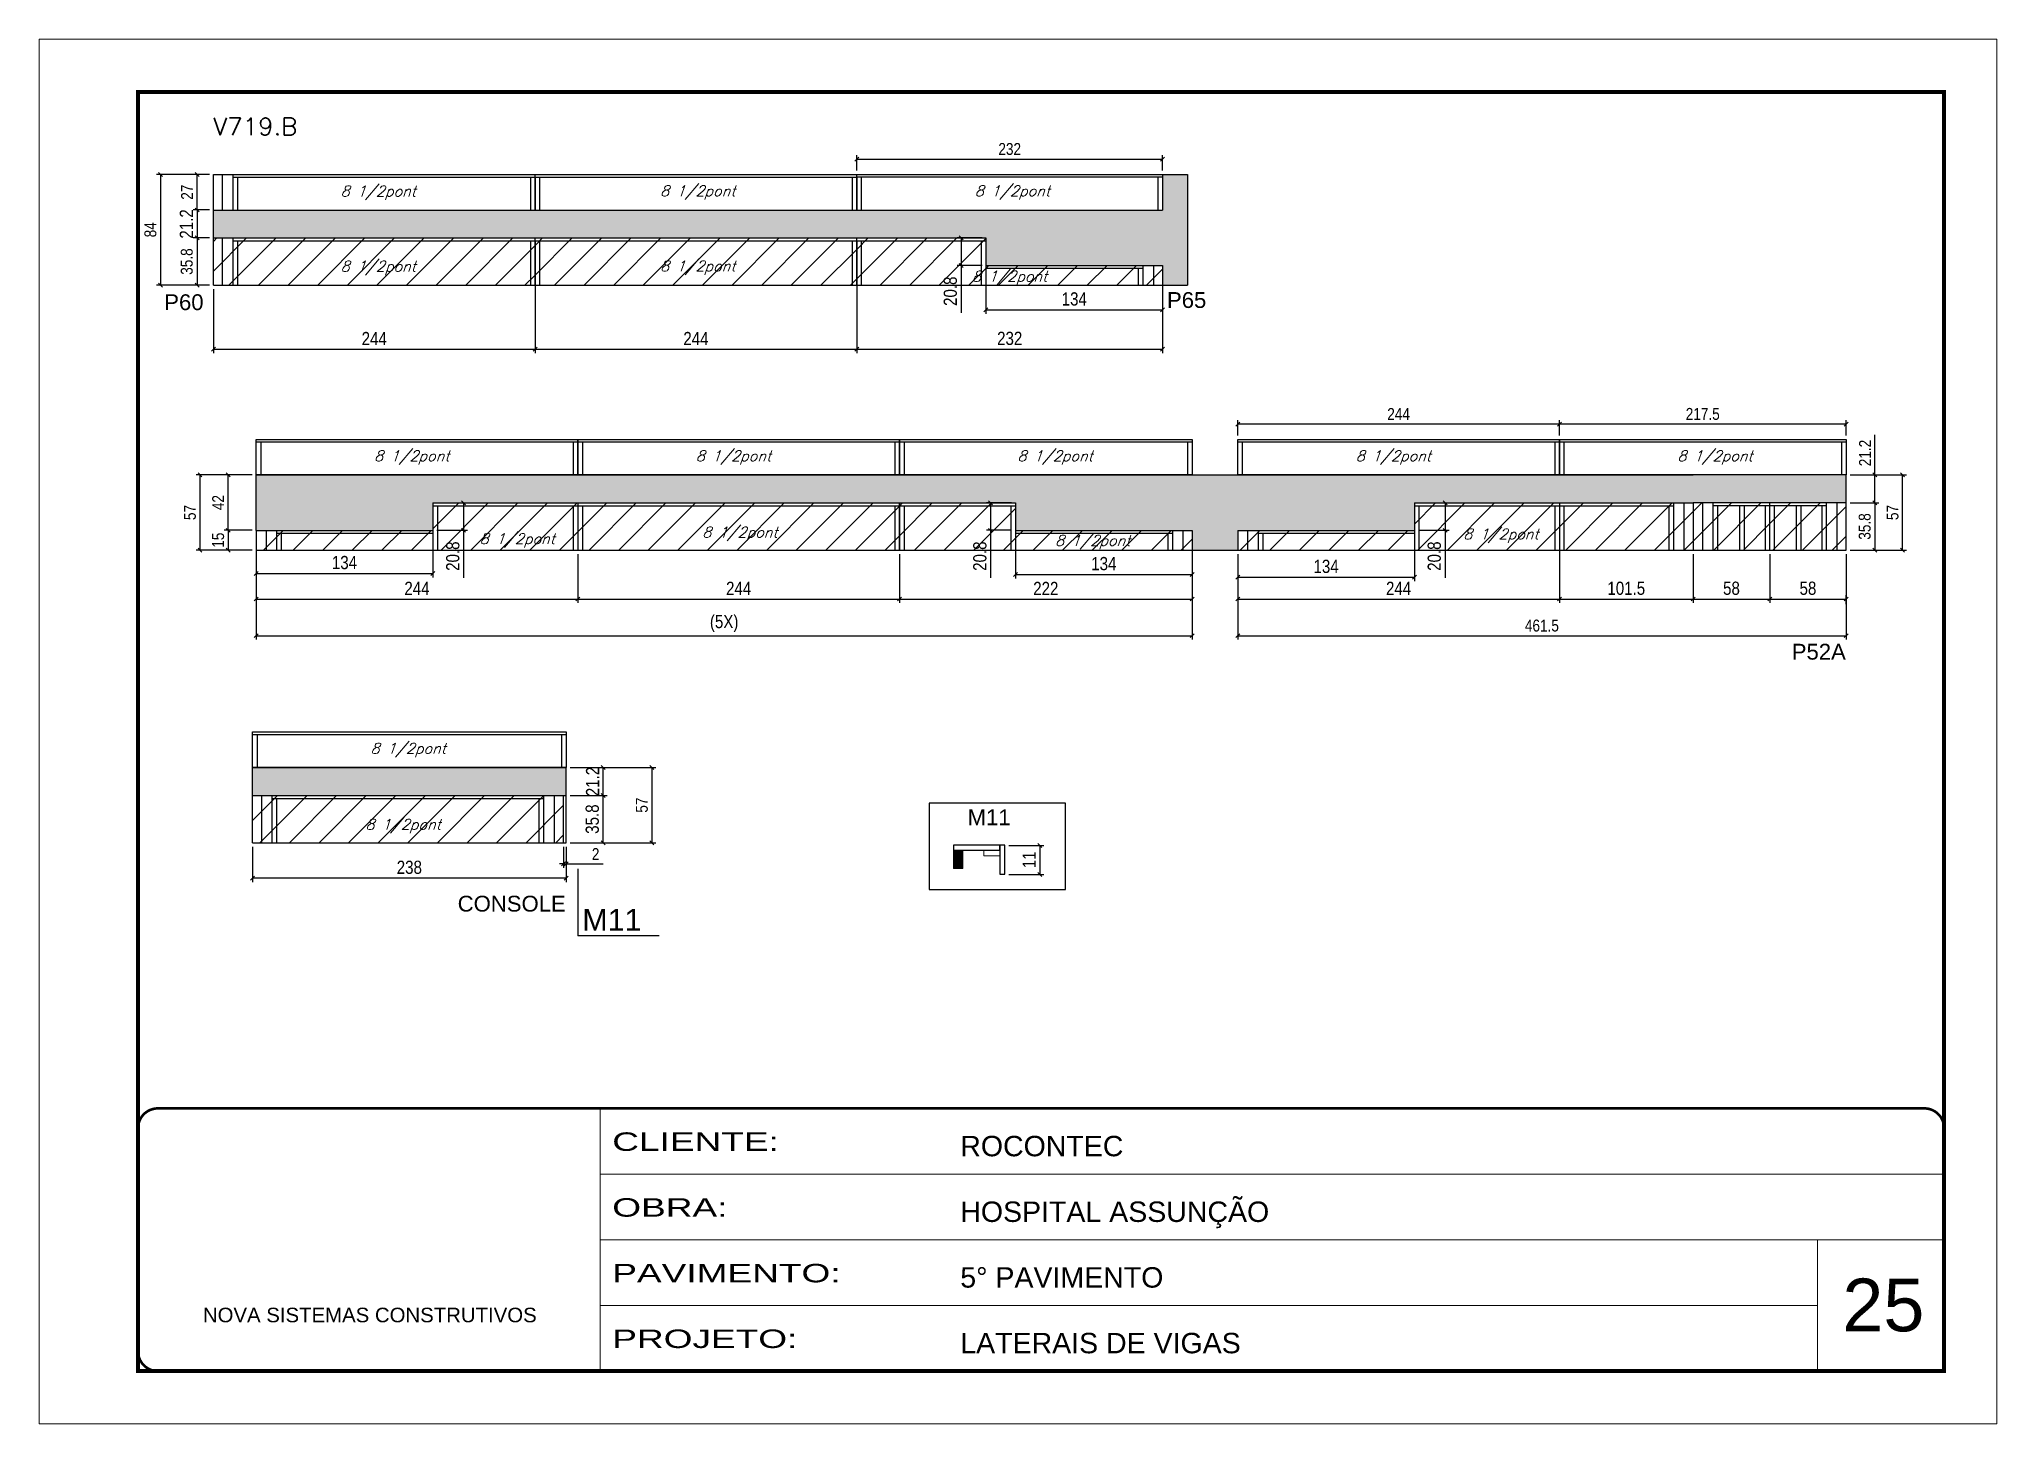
# Model space of a CAD drawing. Extents: x -20960 to -5926, y -2106 to 21915.
# Drawn here: x -12207 to -10722, y 13974 to 15024 of the extents above; entities that cross this region are included whole.
import ezdxf

# ---------------------------------------------------------------- set-up
doc = ezdxf.new("R2010")
doc.units = 0
doc.linetypes.add('CONTINUO', pattern=[0])
doc.linetypes.add('DASHED', pattern=[0.75, 0.5, -0.25])
for name, color, linetype in [('5', 5, 'Continuous'), ('COTA', 241, 'Continuous'), ('NOMENCLATURA', 7, 'Continuous'), ('Painéis', 200, 'Continuous'), ('Reaproveitamento', 251, 'Continuous'), ('SARR_2.2x7', 40, 'Continuous'), ('SARR_3.5x7', 81, 'Continuous'), ('texto', 7, 'Continuous')]:
    doc.layers.add(name, color=color, linetype=linetype)
for name, color, linetype, lineweight in [('CARIMBO', 255, 'Continuous', 9), ('Folhas', 255, 'Continuous', 9), ('Hachura', 251, 'Continuous', 9), ('Madeira', 126, 'Continuous', 18), ('Sarr 2.2x7', 40, 'Continuous', 9), ('SARRAFO DE PRESSAO', 251, 'DASHED', 9), ('Texto Seção', 7, 'Continuous', 15)]:
    doc.layers.add(name, color=color, linetype=linetype, lineweight=lineweight)
doc.styles.add('ARIAL', font='arial.ttf')
doc.styles.add('COTA TECNICA', font='techl___.ttf', dxfattribs={"height": 10})
doc.styles.add('COTA TECNICA-50', font='techl___.ttf', dxfattribs={"height": 9})
doc.styles.add('REGUA-120', font='ROMANS.shx', dxfattribs={"height": 15})
doc.styles.add('Romans', font='romans.shx')
doc.styles.get("Standard").update_dxf_attribs({"font": 'arial.ttf'})
doc.styles.add('Tecnologia', font='')
doc.styles.get('Tecnologia').set_extended_font_data('Forgotten Futurist')
doc.dimstyles.new('COTA PAINEL-50', dxfattribs={"dimtxt": 9, "dimasz": 3, "dimexe": 3, "dimexo": 3, "dimgap": 3, "dimtad": 1, "dimdec": 1, "dimzin": 12, "dimdsep": 46, "dimtxsty": 'COTA TECNICA-50', "dimblk1": 'OBLIQUE', "dimblk2": 'OBLIQUE', "dimsah": 1, "dimcen": 0.9, "dimclrd": 4, "dimclre": 4, "dimclrt": 240, "dimadec": 1, "dimazin": 3, "dimtfac": 1, "dimtdec": 1, "dimtmove": 0, "dimatfit": 3, "dimfxl": 1, "dimtolj": 1, "dimtzin": 12, "dimarcsym": 0})
doc.dimstyles.new('PAINEL', dxfattribs={"dimtxt": 10, "dimasz": 3, "dimexe": 3, "dimexo": 3, "dimgap": 3, "dimtad": 1, "dimdec": 1, "dimzin": 12, "dimdsep": 46, "dimtxsty": 'COTA TECNICA', "dimblk1": 'OBLIQUE', "dimblk2": 'OBLIQUE', "dimsah": 1, "dimcen": 0.9, "dimclrd": 4, "dimclre": 4, "dimclrt": 240, "dimadec": 1, "dimazin": 3, "dimtfac": 1, "dimtdec": 1, "dimtmove": 0, "dimatfit": 3, "dimfxl": 1, "dimtolj": 1, "dimtzin": 12, "dimarcsym": 0})
pattern_1 = [(45, (-154057.68, -13739.281), (-11.2253202, 11.2253202), [])]
pattern_2 = [(45, (-154105.2, -13739.281), (-11.2253202, 11.2253202), [])]

msp = doc.modelspace()

# ---------------------------------------------------------------- texts
at = {"layer": '5', "linetype": 'Continuous'}
for s, rotation, p in [('P60', 0.00004, (-12112.11, 14818.48)), ('P65', 0.00004, (-11351.48, 14820.12)), ('P52A', 0.00004, (-10877.57, 14553.44)), ('CONSOLE', 359.99996, (-11889.53, 14362.39))]:
    msp.add_text(s, height=12, rotation=rotation, dxfattribs=at).set_placement(p)
at = {"layer": '5', "color": 7, "linetype": 'Continuous'}
msp.add_text('M11', height=12, rotation=359.99996, dxfattribs=at).set_placement((-11502.71, 14427.9))
at = {"layer": 'CARIMBO', "style": 'ARIAL'}
msp.add_text('25', height=40, dxfattribs=at).set_placement((-10839.14, 14044.08))
at = {"layer": 'NOMENCLATURA', "linetype": 'Continuous'}
msp.add_text('M11', height=16.5, dxfattribs=at).set_placement((-11794.98, 14347.85))
at = {"layer": 'texto', "color": 2, "char_height": 8, "attachment_point": 5, "style": 'Romans'}
for insert in [(-11949.77, 14907.41), (-11707.37, 14907.61), (-11468.74, 14907.61), (-11949.77, 14850.41), (-11707.37, 14850.61), (-11470.87, 14842.83), (-11924.32, 14706.69), (-11680.32, 14706.69), (-11436.32, 14706.69), (-11179.75, 14706.69), (-10935.75, 14706.69), (-11844.31, 14643.81), (-11675.42, 14648.75), (-11407.78, 14642.49), (-11098.16, 14647.33), (-11927.04, 14484.84), (-11930.88, 14427.17)]:
    msp.add_mtext('{\\Q19;\\C256;8 1/2pont}', dxfattribs=dict(at, insert=insert))
at = {"layer": 'Texto Seção', "style": 'REGUA-120', "width": 1.05}
msp.add_text('V719.B', height=13, dxfattribs=at).set_placement((-12074.86, 14951.23))

# ---------------------------------------------------------------- blocks, each defined once
blk = doc.blocks.new('9999999999')
at = {"color": 30, "linetype": 'CONTINUO'}
for p, q in [((98564.6, 34230.2), (98564.6, 34429.4)), ((98564.6, 34379.6), (99584, 34379.6)), ((98564.6, 34329.8), (99488, 34329.8)), ((99584, 34329.8), (99488, 34329.8)), ((99488, 34329.8), (99488, 34230.2)), ((98564.6, 34280), (99488, 34280))]:
    blk.add_line(p, q, dxfattribs=at)
at = {"color": 30, "linetype": 'CONTINUO', "const_width": 2}
blk.add_lwpolyline([(99584, 34230.2), (99584, 34414.4, 0.414214), (99569, 34429.4), (98229, 34429.4, 0.414214), (98214, 34414.4), (98214, 34245.2, 0.414214), (98229, 34230.2), (99584, 34230.2)], format="xyb", dxfattribs=at)
at = {"layer": 'Folhas'}
blk.add_lwpolyline([(98139, 34190.2), (99624, 34190.2), (99624, 35240.2), (98139, 35240.2)], close=True, dxfattribs=at)
at = {"layer": 'Folhas', "color": 30, "const_width": 3}
blk.add_lwpolyline([(98214, 34230.2), (99584, 34230.2), (99584, 35200.2), (98214, 35200.2)], close=True, dxfattribs=at)
at = {"color": 7, "linetype": 'Continuous', "ltscale": 5, "style": 'ARIAL'}
for s, height, p in [('ROCONTEC', 15.48, (98837.7, 34393.1)), ('HOSPITAL ASSUNÇÃO', 15.483, (98837.7, 34343.3)), ('5° PAVIMENTO', 15.483, (98837.7, 34293.5)), ('NOVA SISTEMAS CONSTRUTIVOS', 11.059, (98263.2, 34267.2)), ('LATERAIS DE VIGAS', 15.483, (98837.7, 34243.7))]:
    blk.add_text(s, height=height, dxfattribs=at).set_placement(p)
at = {"layer": 'Folhas', "color": 7, "style": 'Tecnologia', "width": 1.5}
for s, p in [('CLIENTE:', (98573.7, 34397.2)), ('OBRA:', (98573.7, 34347.3)), ('PAVIMENTO:', (98573.7, 34297.5)), ('PROJETO:', (98573.7, 34247.7))]:
    blk.add_text(s, height=14, dxfattribs=at).set_placement(p)
blk = doc.blocks.new('_Oblique')
at = {"color": 0, "linetype": 'ByBlock', "lineweight": -2}
blk.add_line((-0.5, -0.5), (0.5, 0.5), dxfattribs=at)
blk = doc.blocks.new('*D745')
at = {"layer": 'COTA', "color": 4, "linetype": 'ByBlock', "lineweight": -2, "transparency": 16777216}
for p, q in [((-10952.3, 14633.5), (-10952.3, 14596.4)), ((-10894.3, 14633.5), (-10894.3, 14596.4)), ((-10952.3, 14599.4), (-10894.3, 14599.4))]:
    blk.add_line(p, q, dxfattribs=at)
at = {"layer": 'Defpoints', "color": 0, "linetype": 'ByBlock', "transparency": 16777216}
for p in [(-10952.3, 14636.5), (-10894.3, 14636.5), (-10894.3, 14599.4)]:
    blk.add_point(p, dxfattribs=at)
at = {"layer": 'COTA', "color": 4, "linetype": 'ByBlock', "lineweight": -2, "transparency": 16777216, "xscale": 3, "yscale": 3, "zscale": 3, "rotation": 180}
blk.add_blockref('_Oblique', (-10952.3, 14599.4), dxfattribs=at)
at = {"layer": 'COTA', "color": 4, "linetype": 'ByBlock', "lineweight": -2, "transparency": 16777216, "xscale": 3, "yscale": 3, "zscale": 3}
blk.add_blockref('_Oblique', (-10894.3, 14599.4), dxfattribs=at)
at = {"layer": 'COTA', "color": 240, "linetype": 'ByBlock', "transparency": 16777216, "insert": (-10923.3, 14607.5), "char_height": 10, "attachment_point": 5, "style": 'COTA TECNICA'}
blk.add_mtext('\\A1;58', dxfattribs=at)
blk = doc.blocks.new('*D746')
at = {"layer": 'COTA', "color": 4, "linetype": 'ByBlock', "lineweight": -2, "transparency": 16777216}
for p, q in [((-10894.3, 14633.5), (-10894.3, 14596.4)), ((-10894.3, 14599.4), (-10836.3, 14599.4)), ((-10836.3, 14595.5), (-10836.3, 14602.4))]:
    blk.add_line(p, q, dxfattribs=at)
at = {"layer": 'Defpoints', "color": 0, "linetype": 'ByBlock', "transparency": 16777216}
for p in [(-10894.3, 14636.5), (-10836.3, 14599.4), (-10836.3, 14592.5)]:
    blk.add_point(p, dxfattribs=at)
at = {"layer": 'COTA', "color": 4, "linetype": 'ByBlock', "lineweight": -2, "transparency": 16777216, "xscale": 3, "yscale": 3, "zscale": 3, "rotation": 180}
blk.add_blockref('_Oblique', (-10894.3, 14599.4), dxfattribs=at)
at = {"layer": 'COTA', "color": 4, "linetype": 'ByBlock', "lineweight": -2, "transparency": 16777216, "xscale": 3, "yscale": 3, "zscale": 3}
blk.add_blockref('_Oblique', (-10836.3, 14599.4), dxfattribs=at)
at = {"layer": 'COTA', "color": 240, "linetype": 'ByBlock', "transparency": 16777216, "insert": (-10865.3, 14607.5), "char_height": 10, "attachment_point": 5, "style": 'COTA TECNICA'}
blk.add_mtext('\\A1;58', dxfattribs=at)
blk = doc.blocks.new('*D747')
at = {"layer": 'COTA', "color": 4, "lineweight": -2, "ltscale": 25, "transparency": 16777216}
for p, q in [((-12074.8, 14834.4), (-12074.8, 14785.8)), ((-11830.8, 14834.4), (-11830.8, 14785.8)), ((-12074.8, 14788.8), (-11830.8, 14788.8))]:
    blk.add_line(p, q, dxfattribs=at)
at = {"layer": 'Defpoints', "color": 0, "ltscale": 25, "transparency": 16777216}
for p in [(-12074.8, 14837.4), (-11830.8, 14837.4), (-11830.8, 14788.8)]:
    blk.add_point(p, dxfattribs=at)
at = {"layer": 'COTA', "color": 4, "lineweight": -2, "ltscale": 25, "transparency": 16777216, "xscale": 3, "yscale": 3, "zscale": 3, "rotation": 180}
blk.add_blockref('_Oblique', (-12074.8, 14788.8), dxfattribs=at)
at = {"layer": 'COTA', "color": 4, "lineweight": -2, "ltscale": 25, "transparency": 16777216, "xscale": 3, "yscale": 3, "zscale": 3}
blk.add_blockref('_Oblique', (-11830.8, 14788.8), dxfattribs=at)
at = {"layer": 'COTA', "color": 240, "ltscale": 25, "transparency": 16777216, "insert": (-11952.8, 14796.9), "char_height": 10, "attachment_point": 5, "style": 'COTA TECNICA'}
blk.add_mtext('\\A1;244', dxfattribs=at)
blk = doc.blocks.new('*D748')
at = {"layer": 'COTA', "color": 4, "lineweight": -2, "ltscale": 25, "transparency": 16777216}
for p, q in [((-11830.8, 14838.4), (-11830.8, 14785.8)), ((-11586.8, 14838.4), (-11586.8, 14785.8)), ((-11830.8, 14788.8), (-11586.8, 14788.8))]:
    blk.add_line(p, q, dxfattribs=at)
at = {"layer": 'Defpoints', "color": 0, "ltscale": 25, "transparency": 16777216}
for p in [(-11830.8, 14841.4), (-11586.8, 14841.4), (-11586.8, 14788.8)]:
    blk.add_point(p, dxfattribs=at)
at = {"layer": 'COTA', "color": 4, "lineweight": -2, "ltscale": 25, "transparency": 16777216, "xscale": 3, "yscale": 3, "zscale": 3, "rotation": 180}
blk.add_blockref('_Oblique', (-11830.8, 14788.8), dxfattribs=at)
at = {"layer": 'COTA', "color": 4, "lineweight": -2, "ltscale": 25, "transparency": 16777216, "xscale": 3, "yscale": 3, "zscale": 3}
blk.add_blockref('_Oblique', (-11586.8, 14788.8), dxfattribs=at)
at = {"layer": 'COTA', "color": 240, "ltscale": 25, "transparency": 16777216, "insert": (-11708.8, 14796.9), "char_height": 10, "attachment_point": 5, "style": 'COTA TECNICA'}
blk.add_mtext('\\A1;244', dxfattribs=at)
blk = doc.blocks.new('*D749')
at = {"layer": 'COTA', "color": 4, "lineweight": -2, "ltscale": 25, "transparency": 16777216}
for p, q in [((-11586.8, 14838.4), (-11586.8, 14785.8)), ((-11354.8, 14834.4), (-11354.8, 14785.8)), ((-11586.8, 14788.8), (-11354.8, 14788.8))]:
    blk.add_line(p, q, dxfattribs=at)
at = {"layer": 'Defpoints', "color": 0, "ltscale": 25, "transparency": 16777216}
for p in [(-11586.8, 14841.4), (-11354.8, 14837.4), (-11354.8, 14788.8)]:
    blk.add_point(p, dxfattribs=at)
at = {"layer": 'COTA', "color": 4, "lineweight": -2, "ltscale": 25, "transparency": 16777216, "xscale": 3, "yscale": 3, "zscale": 3, "rotation": 180}
blk.add_blockref('_Oblique', (-11586.8, 14788.8), dxfattribs=at)
at = {"layer": 'COTA', "color": 4, "lineweight": -2, "ltscale": 25, "transparency": 16777216, "xscale": 3, "yscale": 3, "zscale": 3}
blk.add_blockref('_Oblique', (-11354.8, 14788.8), dxfattribs=at)
at = {"layer": 'COTA', "color": 240, "ltscale": 25, "transparency": 16777216, "insert": (-11470.8, 14797), "char_height": 10, "attachment_point": 5, "style": 'COTA TECNICA'}
blk.add_mtext('\\A1;232', dxfattribs=at)
blk = doc.blocks.new('*D750')
at = {"layer": 'COTA', "color": 4, "lineweight": -2, "ltscale": 25, "transparency": 16777216}
for p, q in [((-12042.4, 14633.5), (-12042.4, 14596.4)), ((-11798.4, 14633.5), (-11798.4, 14596.4)), ((-12042.4, 14599.4), (-11798.4, 14599.4))]:
    blk.add_line(p, q, dxfattribs=at)
at = {"layer": 'Defpoints', "color": 0, "ltscale": 25, "transparency": 16777216}
for p in [(-12042.4, 14636.5), (-11798.4, 14636.5), (-11798.4, 14599.4)]:
    blk.add_point(p, dxfattribs=at)
at = {"layer": 'COTA', "color": 4, "lineweight": -2, "ltscale": 25, "transparency": 16777216, "xscale": 3, "yscale": 3, "zscale": 3, "rotation": 180}
blk.add_blockref('_Oblique', (-12042.4, 14599.4), dxfattribs=at)
at = {"layer": 'COTA', "color": 4, "lineweight": -2, "ltscale": 25, "transparency": 16777216, "xscale": 3, "yscale": 3, "zscale": 3}
blk.add_blockref('_Oblique', (-11798.4, 14599.4), dxfattribs=at)
at = {"layer": 'COTA', "color": 240, "ltscale": 25, "transparency": 16777216, "insert": (-11920.4, 14607.5), "char_height": 10, "attachment_point": 5, "style": 'COTA TECNICA'}
blk.add_mtext('\\A1;244', dxfattribs=at)
blk = doc.blocks.new('*D751')
at = {"layer": 'COTA', "color": 4, "lineweight": -2, "ltscale": 25, "transparency": 16777216}
for p, q in [((-11798.4, 14633.5), (-11798.4, 14596.4)), ((-11554.4, 14633.5), (-11554.4, 14596.4)), ((-11798.4, 14599.4), (-11554.4, 14599.4))]:
    blk.add_line(p, q, dxfattribs=at)
at = {"layer": 'Defpoints', "color": 0, "ltscale": 25, "transparency": 16777216}
for p in [(-11798.4, 14636.5), (-11554.4, 14636.5), (-11554.4, 14599.4)]:
    blk.add_point(p, dxfattribs=at)
at = {"layer": 'COTA', "color": 4, "lineweight": -2, "ltscale": 25, "transparency": 16777216, "xscale": 3, "yscale": 3, "zscale": 3, "rotation": 180}
blk.add_blockref('_Oblique', (-11798.4, 14599.4), dxfattribs=at)
at = {"layer": 'COTA', "color": 4, "lineweight": -2, "ltscale": 25, "transparency": 16777216, "xscale": 3, "yscale": 3, "zscale": 3}
blk.add_blockref('_Oblique', (-11554.4, 14599.4), dxfattribs=at)
at = {"layer": 'COTA', "color": 240, "ltscale": 25, "transparency": 16777216, "insert": (-11676.4, 14607.5), "char_height": 10, "attachment_point": 5, "style": 'COTA TECNICA'}
blk.add_mtext('\\A1;244', dxfattribs=at)
blk = doc.blocks.new('*D771')
at = {"layer": 'COTA', "color": 4, "lineweight": -2, "ltscale": 25, "transparency": 16777216}
for p, q in [((-11488.8, 14849.4), (-11488.8, 14815.7)), ((-11354.8, 14849.4), (-11354.8, 14815.7)), ((-11488.8, 14818.7), (-11354.8, 14818.7))]:
    blk.add_line(p, q, dxfattribs=at)
at = {"layer": 'Defpoints', "color": 0, "ltscale": 25, "transparency": 16777216}
for p in [(-11488.8, 14852.4), (-11354.8, 14852.4), (-11354.8, 14818.7)]:
    blk.add_point(p, dxfattribs=at)
at = {"layer": 'COTA', "color": 4, "lineweight": -2, "ltscale": 25, "transparency": 16777216, "xscale": 3, "yscale": 3, "zscale": 3, "rotation": 180}
blk.add_blockref('_Oblique', (-11488.8, 14818.7), dxfattribs=at)
at = {"layer": 'COTA', "color": 4, "lineweight": -2, "ltscale": 25, "transparency": 16777216, "xscale": 3, "yscale": 3, "zscale": 3}
blk.add_blockref('_Oblique', (-11354.8, 14818.7), dxfattribs=at)
at = {"layer": 'COTA', "color": 240, "ltscale": 25, "transparency": 16777216, "insert": (-11421.8, 14826.9), "char_height": 10, "attachment_point": 5, "style": 'COTA TECNICA'}
blk.add_mtext('\\A1;134', dxfattribs=at)
blk = doc.blocks.new('*D772')
at = {"layer": 'COTA', "color": 4, "lineweight": -2, "ltscale": 25, "transparency": 16777216}
for p, q in [((-12042.4, 14648.5), (-12042.4, 14615.8)), ((-11908.4, 14648.5), (-11908.4, 14615.8)), ((-12042.4, 14618.8), (-11908.4, 14618.8))]:
    blk.add_line(p, q, dxfattribs=at)
at = {"layer": 'Defpoints', "color": 0, "ltscale": 25, "transparency": 16777216}
for p in [(-12042.4, 14651.5), (-11908.4, 14651.5), (-11908.4, 14618.8)]:
    blk.add_point(p, dxfattribs=at)
at = {"layer": 'COTA', "color": 4, "lineweight": -2, "ltscale": 25, "transparency": 16777216, "xscale": 3, "yscale": 3, "zscale": 3, "rotation": 180}
blk.add_blockref('_Oblique', (-12042.4, 14618.8), dxfattribs=at)
at = {"layer": 'COTA', "color": 4, "lineweight": -2, "ltscale": 25, "transparency": 16777216, "xscale": 3, "yscale": 3, "zscale": 3}
blk.add_blockref('_Oblique', (-11908.4, 14618.8), dxfattribs=at)
at = {"layer": 'COTA', "color": 240, "ltscale": 25, "transparency": 16777216, "insert": (-11975.4, 14627), "char_height": 10, "attachment_point": 5, "style": 'COTA TECNICA'}
blk.add_mtext('\\A1;134', dxfattribs=at)
blk = doc.blocks.new('*D773')
at = {"layer": 'COTA', "color": 4, "lineweight": -2, "ltscale": 25, "transparency": 16777216}
for p, q in [((-11491.8, 14873.2), (-11510.7, 14873.2)), ((-11507.7, 14873.2), (-11507.7, 14852.4)), ((-11491.8, 14852.4), (-11510.7, 14852.4)), ((-11507.7, 14852.4), (-11507.7, 14816.3))]:
    blk.add_line(p, q, dxfattribs=at)
at = {"layer": 'Defpoints', "color": 0, "ltscale": 25, "transparency": 16777216}
for p in [(-11488.8, 14873.2), (-11507.7, 14852.4), (-11488.8, 14852.4)]:
    blk.add_point(p, dxfattribs=at)
at = {"layer": 'COTA', "color": 4, "lineweight": -2, "ltscale": 25, "transparency": 16777216, "xscale": 3, "yscale": 3, "zscale": 3}
for p, rotation in [((-11507.7, 14873.2), 90), ((-11507.7, 14852.4), 270)]:
    blk.add_blockref('_Oblique', p, dxfattribs=dict(at, rotation=rotation))
at = {"layer": 'COTA', "color": 240, "ltscale": 25, "transparency": 16777216, "insert": (-11515.8, 14832.8), "char_height": 10, "attachment_point": 5, "rotation": 90, "style": 'COTA TECNICA'}
blk.add_mtext('\\A1;20.8', dxfattribs=at)
blk = doc.blocks.new('*D774')
at = {"layer": 'COTA', "color": 4, "lineweight": -2, "ltscale": 25, "transparency": 16777216}
for p, q in [((-11905.4, 14672.3), (-11882.1, 14672.3)), ((-11885.1, 14672.3), (-11885.1, 14651.5)), ((-11905.4, 14651.5), (-11882.1, 14651.5)), ((-11885.1, 14651.5), (-11885.1, 14615.4))]:
    blk.add_line(p, q, dxfattribs=at)
at = {"layer": 'Defpoints', "color": 0, "ltscale": 25, "transparency": 16777216}
for p in [(-11908.4, 14672.3), (-11908.4, 14651.5), (-11885.1, 14651.5)]:
    blk.add_point(p, dxfattribs=at)
at = {"layer": 'COTA', "color": 4, "lineweight": -2, "ltscale": 25, "transparency": 16777216, "xscale": 3, "yscale": 3, "zscale": 3}
for p, rotation in [((-11885.1, 14672.3), 90), ((-11885.1, 14651.5), 270)]:
    blk.add_blockref('_Oblique', p, dxfattribs=dict(at, rotation=rotation))
at = {"layer": 'COTA', "color": 240, "ltscale": 25, "transparency": 16777216, "insert": (-11893.2, 14631.9), "char_height": 10, "attachment_point": 5, "rotation": 90, "style": 'COTA TECNICA'}
blk.add_mtext('\\A1;20.8', dxfattribs=at)
blk = doc.blocks.new('*D752')
at = {"layer": 'COTA', "color": 4, "lineweight": -2, "ltscale": 25, "transparency": 16777216}
for p, q in [((-12077.8, 14894.4), (-12090.2, 14894.4)), ((-12087.2, 14894.4), (-12087.2, 14873.2)), ((-12077.8, 14873.2), (-12090.2, 14873.2))]:
    blk.add_line(p, q, dxfattribs=at)
at = {"layer": 'Defpoints', "color": 0, "ltscale": 25, "transparency": 16777216}
for p in [(-12074.8, 14894.4), (-12087.2, 14873.2), (-12074.8, 14873.2)]:
    blk.add_point(p, dxfattribs=at)
at = {"layer": 'COTA', "color": 4, "lineweight": -2, "ltscale": 25, "transparency": 16777216, "xscale": 3, "yscale": 3, "zscale": 3}
for p, rotation in [((-12087.2, 14894.4), 90), ((-12087.2, 14873.2), 270)]:
    blk.add_blockref('_Oblique', p, dxfattribs=dict(at, rotation=rotation))
at = {"layer": 'COTA', "color": 240, "ltscale": 25, "transparency": 16777216, "insert": (-12095.3, 14883.8), "char_height": 10, "attachment_point": 5, "rotation": 90, "style": 'COTA TECNICA'}
blk.add_mtext('\\A1;21.2', dxfattribs=at)
blk = doc.blocks.new('*D775')
at = {"layer": 'COTA', "color": 4, "lineweight": -2, "ltscale": 25, "transparency": 16777216}
for p, q in [((-11554.4, 14633.5), (-11554.4, 14596.4)), ((-11332.4, 14633.5), (-11332.4, 14596.4)), ((-11554.4, 14599.4), (-11332.4, 14599.4))]:
    blk.add_line(p, q, dxfattribs=at)
at = {"layer": 'Defpoints', "color": 0, "ltscale": 25, "transparency": 16777216}
for p in [(-11554.4, 14636.5), (-11332.4, 14636.5), (-11332.4, 14599.4)]:
    blk.add_point(p, dxfattribs=at)
at = {"layer": 'COTA', "color": 4, "lineweight": -2, "ltscale": 25, "transparency": 16777216, "xscale": 3, "yscale": 3, "zscale": 3, "rotation": 180}
blk.add_blockref('_Oblique', (-11554.4, 14599.4), dxfattribs=at)
at = {"layer": 'COTA', "color": 4, "lineweight": -2, "ltscale": 25, "transparency": 16777216, "xscale": 3, "yscale": 3, "zscale": 3}
blk.add_blockref('_Oblique', (-11332.4, 14599.4), dxfattribs=at)
at = {"layer": 'COTA', "color": 240, "ltscale": 25, "transparency": 16777216, "insert": (-11443.4, 14607.4), "char_height": 10, "attachment_point": 5, "style": 'COTA TECNICA'}
blk.add_mtext('\\A1;222', dxfattribs=at)
blk = doc.blocks.new('*D776')
at = {"layer": 'COTA', "color": 4, "lineweight": -2, "ltscale": 25, "transparency": 16777216}
for p, q in [((-11466.4, 14648.5), (-11466.4, 14615)), ((-11332.4, 14648.5), (-11332.4, 14615)), ((-11466.4, 14618), (-11332.4, 14618))]:
    blk.add_line(p, q, dxfattribs=at)
at = {"layer": 'Defpoints', "color": 0, "ltscale": 25, "transparency": 16777216}
for p in [(-11466.4, 14651.5), (-11332.4, 14651.5), (-11332.4, 14618)]:
    blk.add_point(p, dxfattribs=at)
at = {"layer": 'COTA', "color": 4, "lineweight": -2, "ltscale": 25, "transparency": 16777216, "xscale": 3, "yscale": 3, "zscale": 3, "rotation": 180}
blk.add_blockref('_Oblique', (-11466.4, 14618), dxfattribs=at)
at = {"layer": 'COTA', "color": 4, "lineweight": -2, "ltscale": 25, "transparency": 16777216, "xscale": 3, "yscale": 3, "zscale": 3}
blk.add_blockref('_Oblique', (-11332.4, 14618), dxfattribs=at)
at = {"layer": 'COTA', "color": 240, "ltscale": 25, "transparency": 16777216, "insert": (-11399.4, 14626.2), "char_height": 10, "attachment_point": 5, "style": 'COTA TECNICA'}
blk.add_mtext('\\A1;134', dxfattribs=at)
blk = doc.blocks.new('*D777')
at = {"layer": 'COTA', "color": 4, "lineweight": -2, "ltscale": 25, "transparency": 16777216}
for p, q in [((-11469.4, 14672.3), (-11488.3, 14672.3)), ((-11485.3, 14672.3), (-11485.3, 14651.5)), ((-11469.4, 14651.5), (-11488.3, 14651.5)), ((-11485.3, 14651.5), (-11485.3, 14615.4))]:
    blk.add_line(p, q, dxfattribs=at)
at = {"layer": 'Defpoints', "color": 0, "ltscale": 25, "transparency": 16777216}
for p in [(-11466.4, 14672.3), (-11485.3, 14651.5), (-11466.4, 14651.5)]:
    blk.add_point(p, dxfattribs=at)
at = {"layer": 'COTA', "color": 4, "lineweight": -2, "ltscale": 25, "transparency": 16777216, "xscale": 3, "yscale": 3, "zscale": 3}
for p, rotation in [((-11485.3, 14672.3), 90), ((-11485.3, 14651.5), 270)]:
    blk.add_blockref('_Oblique', p, dxfattribs=dict(at, rotation=rotation))
at = {"layer": 'COTA', "color": 240, "ltscale": 25, "transparency": 16777216, "insert": (-11493.4, 14631.9), "char_height": 10, "attachment_point": 5, "rotation": 90, "style": 'COTA TECNICA'}
blk.add_mtext('\\A1;20.8', dxfattribs=at)
blk = doc.blocks.new('*D742')
at = {"layer": 'COTA', "color": 4, "lineweight": -2, "ltscale": 25, "transparency": 16777216}
for p, q in [((-11297.8, 14633.5), (-11297.8, 14596.4)), ((-11053.8, 14637.5), (-11053.8, 14596.4)), ((-11297.8, 14599.4), (-11053.8, 14599.4))]:
    blk.add_line(p, q, dxfattribs=at)
at = {"layer": 'Defpoints', "color": 0, "ltscale": 25, "transparency": 16777216}
for p in [(-11297.8, 14636.5), (-11053.8, 14640.5), (-11053.8, 14599.4)]:
    blk.add_point(p, dxfattribs=at)
at = {"layer": 'COTA', "color": 4, "lineweight": -2, "ltscale": 25, "transparency": 16777216, "xscale": 3, "yscale": 3, "zscale": 3, "rotation": 180}
blk.add_blockref('_Oblique', (-11297.8, 14599.4), dxfattribs=at)
at = {"layer": 'COTA', "color": 4, "lineweight": -2, "ltscale": 25, "transparency": 16777216, "xscale": 3, "yscale": 3, "zscale": 3}
blk.add_blockref('_Oblique', (-11053.8, 14599.4), dxfattribs=at)
at = {"layer": 'COTA', "color": 240, "ltscale": 25, "transparency": 16777216, "insert": (-11175.8, 14607.5), "char_height": 10, "attachment_point": 5, "style": 'COTA TECNICA'}
blk.add_mtext('\\A1;244', dxfattribs=at)
blk = doc.blocks.new('*D743')
at = {"layer": 'COTA', "color": 4, "lineweight": -2, "ltscale": 25, "transparency": 16777216}
for p, q in [((-11163.8, 14648.5), (-11163.8, 14612.9)), ((-11297.8, 14633.5), (-11297.8, 14612.9)), ((-11297.8, 14615.9), (-11163.8, 14615.9))]:
    blk.add_line(p, q, dxfattribs=at)
at = {"layer": 'Defpoints', "color": 0, "ltscale": 25, "transparency": 16777216}
for p in [(-11163.8, 14651.5), (-11297.8, 14636.5), (-11163.8, 14615.9)]:
    blk.add_point(p, dxfattribs=at)
at = {"layer": 'COTA', "color": 4, "lineweight": -2, "ltscale": 25, "transparency": 16777216, "xscale": 3, "yscale": 3, "zscale": 3, "rotation": 180}
blk.add_blockref('_Oblique', (-11297.8, 14615.9), dxfattribs=at)
at = {"layer": 'COTA', "color": 4, "lineweight": -2, "ltscale": 25, "transparency": 16777216, "xscale": 3, "yscale": 3, "zscale": 3}
blk.add_blockref('_Oblique', (-11163.8, 14615.9), dxfattribs=at)
at = {"layer": 'COTA', "color": 240, "ltscale": 25, "transparency": 16777216, "insert": (-11230.8, 14624.1), "char_height": 10, "attachment_point": 5, "style": 'COTA TECNICA'}
blk.add_mtext('\\A1;134', dxfattribs=at)
blk = doc.blocks.new('*D764')
at = {"layer": 'COTA', "color": 4, "lineweight": -2, "ltscale": 25, "transparency": 16777216}
for p, q in [((-11160.8, 14672.3), (-11137.5, 14672.3)), ((-11140.5, 14672.3), (-11140.5, 14651.5)), ((-11160.8, 14651.5), (-11137.5, 14651.5)), ((-11140.5, 14651.5), (-11140.5, 14615.4))]:
    blk.add_line(p, q, dxfattribs=at)
at = {"layer": 'Defpoints', "color": 0, "ltscale": 25, "transparency": 16777216}
for p in [(-11163.8, 14672.3), (-11163.8, 14651.5), (-11140.5, 14651.5)]:
    blk.add_point(p, dxfattribs=at)
at = {"layer": 'COTA', "color": 4, "lineweight": -2, "ltscale": 25, "transparency": 16777216, "xscale": 3, "yscale": 3, "zscale": 3}
for p, rotation in [((-11140.5, 14672.3), 90), ((-11140.5, 14651.5), 270)]:
    blk.add_blockref('_Oblique', p, dxfattribs=dict(at, rotation=rotation))
at = {"layer": 'COTA', "color": 240, "ltscale": 25, "transparency": 16777216, "insert": (-11148.7, 14631.9), "char_height": 10, "attachment_point": 5, "rotation": 90, "style": 'COTA TECNICA'}
blk.add_mtext('\\A1;20.8', dxfattribs=at)
blk = doc.blocks.new('*D744')
at = {"layer": 'COTA', "color": 4, "lineweight": -2, "ltscale": 25, "transparency": 16777216}
for p, q in [((-11053.8, 14637.5), (-11053.8, 14596.4)), ((-10952.3, 14633.5), (-10952.3, 14596.4)), ((-11053.8, 14599.4), (-10952.3, 14599.4))]:
    blk.add_line(p, q, dxfattribs=at)
at = {"layer": 'Defpoints', "color": 0, "ltscale": 25, "transparency": 16777216}
for p in [(-11053.8, 14640.5), (-10952.3, 14636.5), (-10952.3, 14599.4)]:
    blk.add_point(p, dxfattribs=at)
at = {"layer": 'COTA', "color": 4, "lineweight": -2, "ltscale": 25, "transparency": 16777216, "xscale": 3, "yscale": 3, "zscale": 3, "rotation": 180}
blk.add_blockref('_Oblique', (-11053.8, 14599.4), dxfattribs=at)
at = {"layer": 'COTA', "color": 4, "lineweight": -2, "ltscale": 25, "transparency": 16777216, "xscale": 3, "yscale": 3, "zscale": 3}
blk.add_blockref('_Oblique', (-10952.3, 14599.4), dxfattribs=at)
at = {"layer": 'COTA', "color": 240, "ltscale": 25, "transparency": 16777216, "insert": (-11003.1, 14607.5), "char_height": 10, "attachment_point": 5, "style": 'COTA TECNICA'}
blk.add_mtext('\\A1;101.5', dxfattribs=at)
blk = doc.blocks.new('*D765')
at = {"layer": 'COTA', "color": 4, "lineweight": -2, "ltscale": 25, "transparency": 16777216}
for p, q in [((-12042.4, 14633.5), (-12042.4, 14568.6)), ((-11332.4, 14597.5), (-11332.4, 14568.6)), ((-12042.4, 14571.6), (-11332.4, 14571.6))]:
    blk.add_line(p, q, dxfattribs=at)
at = {"layer": 'Defpoints', "color": 0, "ltscale": 25, "transparency": 16777216}
for p in [(-12042.4, 14636.5), (-11332.4, 14600.5), (-11332.4, 14571.6)]:
    blk.add_point(p, dxfattribs=at)
at = {"layer": 'COTA', "color": 4, "lineweight": -2, "ltscale": 25, "transparency": 16777216, "xscale": 3, "yscale": 3, "zscale": 3, "rotation": 180}
blk.add_blockref('_Oblique', (-12042.4, 14571.6), dxfattribs=at)
at = {"layer": 'COTA', "color": 4, "lineweight": -2, "ltscale": 25, "transparency": 16777216, "xscale": 3, "yscale": 3, "zscale": 3}
blk.add_blockref('_Oblique', (-11332.4, 14571.6), dxfattribs=at)
at = {"layer": 'COTA', "color": 240, "ltscale": 25, "transparency": 16777216, "insert": (-11687.4, 14580.8), "char_height": 10, "attachment_point": 5, "style": 'COTA TECNICA'}
blk.add_mtext('\\A1;(5X)', dxfattribs=at)
blk = doc.blocks.new('*D766')
at = {"layer": 'COTA', "color": 4, "lineweight": -2, "ltscale": 25, "transparency": 16777216}
for p, q in [((-11804.2, 14450.4), (-11776.1, 14450.4)), ((-11779.1, 14414.6), (-11779.1, 14450.4)), ((-11804.2, 14414.6), (-11776.1, 14414.6))]:
    blk.add_line(p, q, dxfattribs=at)
at = {"layer": 'Defpoints', "color": 0, "ltscale": 25, "transparency": 16777216}
for p in [(-11807.2, 14450.4), (-11779.1, 14450.4), (-11807.2, 14414.6)]:
    blk.add_point(p, dxfattribs=at)
at = {"layer": 'COTA', "color": 4, "lineweight": -2, "ltscale": 25, "transparency": 16777216, "xscale": 3, "yscale": 3, "zscale": 3}
for p, rotation in [((-11779.1, 14450.4), 90), ((-11779.1, 14414.6), 270)]:
    blk.add_blockref('_Oblique', p, dxfattribs=dict(at, rotation=rotation))
at = {"layer": 'COTA', "color": 240, "ltscale": 25, "transparency": 16777216, "insert": (-11787.4, 14432.5), "char_height": 10, "attachment_point": 5, "rotation": 90, "style": 'COTA TECNICA'}
blk.add_mtext('\\A1;35.8', dxfattribs=at)
blk = doc.blocks.new('*D767')
at = {"layer": 'COTA', "color": 4, "lineweight": -2, "ltscale": 25, "transparency": 16777216}
for p, q in [((-12045.1, 14411.6), (-12045.1, 14384.7)), ((-11807.2, 14411.6), (-11807.2, 14384.7)), ((-11807.2, 14387.7), (-12045.1, 14387.7))]:
    blk.add_line(p, q, dxfattribs=at)
at = {"layer": 'Defpoints', "color": 0, "ltscale": 25, "transparency": 16777216}
for p in [(-12045.1, 14414.6), (-11807.2, 14414.6), (-12045.1, 14387.7)]:
    blk.add_point(p, dxfattribs=at)
at = {"layer": 'COTA', "color": 4, "lineweight": -2, "ltscale": 25, "transparency": 16777216, "xscale": 3, "yscale": 3, "zscale": 3, "rotation": 180}
blk.add_blockref('_Oblique', (-12045.1, 14387.7), dxfattribs=at)
at = {"layer": 'COTA', "color": 4, "lineweight": -2, "ltscale": 25, "transparency": 16777216, "xscale": 3, "yscale": 3, "zscale": 3}
blk.add_blockref('_Oblique', (-11807.2, 14387.7), dxfattribs=at)
at = {"layer": 'COTA', "color": 240, "ltscale": 25, "transparency": 16777216, "insert": (-11926.2, 14395.9), "char_height": 10, "attachment_point": 5, "style": 'COTA TECNICA'}
blk.add_mtext('\\A1;238', dxfattribs=at)
blk = doc.blocks.new('*D768')
at = {"layer": 'COTA', "color": 4, "lineweight": -2, "ltscale": 25, "transparency": 16777216}
for p, q in [((-11804.2, 14471.6), (-11776.1, 14471.6)), ((-11779.1, 14450.4), (-11779.1, 14471.6)), ((-11804.2, 14450.4), (-11776.1, 14450.4))]:
    blk.add_line(p, q, dxfattribs=at)
at = {"layer": 'Defpoints', "color": 0, "ltscale": 25, "transparency": 16777216}
for p in [(-11807.2, 14471.6), (-11779.1, 14471.6), (-11807.2, 14450.4)]:
    blk.add_point(p, dxfattribs=at)
at = {"layer": 'COTA', "color": 4, "lineweight": -2, "ltscale": 25, "transparency": 16777216, "xscale": 3, "yscale": 3, "zscale": 3}
for p, rotation in [((-11779.1, 14471.6), 90), ((-11779.1, 14450.4), 270)]:
    blk.add_blockref('_Oblique', p, dxfattribs=dict(at, rotation=rotation))
at = {"layer": 'COTA', "color": 240, "ltscale": 25, "transparency": 16777216, "insert": (-11787.2, 14461), "char_height": 10, "attachment_point": 5, "rotation": 90, "style": 'COTA TECNICA'}
blk.add_mtext('\\A1;21.2', dxfattribs=at)
blk = doc.blocks.new('*D769')
at = {"layer": 'Defpoints', "color": 0, "linetype": 'ByBlock', "transparency": 16777216}
for p in [(-11474.4, 14412.6), (-11474.4, 14390.6), (-11448, 14390.6)]:
    blk.add_point(p, dxfattribs=at)
at = {"layer": 'Sarr 2.2x7', "color": 4, "linetype": 'ByBlock', "lineweight": -2, "transparency": 16777216}
for p, q in [((-11471.4, 14412.6), (-11445, 14412.6)), ((-11448, 14412.6), (-11448, 14390.6)), ((-11471.4, 14390.6), (-11445, 14390.6))]:
    blk.add_line(p, q, dxfattribs=at)
at = {"layer": 'Sarr 2.2x7', "color": 4, "linetype": 'ByBlock', "lineweight": -2, "transparency": 16777216, "xscale": 3, "yscale": 3, "zscale": 3}
for p, rotation in [((-11448, 14412.6), 90), ((-11448, 14390.6), 270)]:
    blk.add_blockref('_Oblique', p, dxfattribs=dict(at, rotation=rotation))
at = {"layer": 'Sarr 2.2x7', "color": 240, "linetype": 'ByBlock', "transparency": 16777216, "insert": (-11456, 14401.6), "char_height": 10, "attachment_point": 5, "rotation": 90, "style": 'COTA TECNICA'}
blk.add_mtext('\\A1;11', dxfattribs=at)
blk = doc.blocks.new('*D770')
at = {"layer": 'COTA', "color": 4, "lineweight": -2, "transparency": 16777216}
for p, q in [((-11297.8, 14633.5), (-11297.8, 14568.6)), ((-10836.3, 14633.5), (-10836.3, 14568.6)), ((-11297.8, 14571.6), (-10836.3, 14571.6))]:
    blk.add_line(p, q, dxfattribs=at)
at = {"layer": 'Defpoints', "color": 0, "transparency": 16777216}
for p in [(-11297.8, 14636.5), (-10836.3, 14636.5), (-10836.3, 14571.6)]:
    blk.add_point(p, dxfattribs=at)
at = {"layer": 'COTA', "color": 4, "lineweight": -2, "transparency": 16777216, "xscale": 3, "yscale": 3, "zscale": 3, "rotation": 180}
blk.add_blockref('_Oblique', (-11297.8, 14571.6), dxfattribs=at)
at = {"layer": 'COTA', "color": 4, "lineweight": -2, "transparency": 16777216, "xscale": 3, "yscale": 3, "zscale": 3}
blk.add_blockref('_Oblique', (-10836.3, 14571.6), dxfattribs=at)
at = {"layer": 'COTA', "color": 240, "transparency": 16777216, "insert": (-11067.1, 14579.2), "char_height": 9, "attachment_point": 5, "style": 'COTA TECNICA-50'}
blk.add_mtext('\\A1;461.5', dxfattribs=at)
blk = doc.blocks.new('*D739')
at = {"layer": 'COTA', "color": 4, "lineweight": -2, "transparency": 16777216}
for p, q in [((-12077.8, 14921.4), (-12118, 14921.4)), ((-12115, 14921.4), (-12115, 14837.4)), ((-12077.8, 14837.4), (-12118, 14837.4))]:
    blk.add_line(p, q, dxfattribs=at)
at = {"layer": 'Defpoints', "color": 0, "transparency": 16777216}
for p in [(-12074.8, 14921.4), (-12115, 14837.4), (-12074.8, 14837.4)]:
    blk.add_point(p, dxfattribs=at)
at = {"layer": 'COTA', "color": 4, "lineweight": -2, "transparency": 16777216, "xscale": 3, "yscale": 3, "zscale": 3}
for p, rotation in [((-12115, 14921.4), 90), ((-12115, 14837.4), 270)]:
    blk.add_blockref('_Oblique', p, dxfattribs=dict(at, rotation=rotation))
at = {"layer": 'COTA', "color": 240, "transparency": 16777216, "insert": (-12122.6, 14879.4), "char_height": 9, "attachment_point": 5, "rotation": 90, "style": 'COTA TECNICA-50'}
blk.add_mtext('\\A1;84', dxfattribs=at)
blk = doc.blocks.new('*D758')
at = {"layer": 'COTA', "color": 4, "lineweight": -2, "transparency": 16777216}
for p, q in [((-12045.4, 14693.5), (-12088, 14693.5)), ((-12085, 14693.5), (-12085, 14636.5)), ((-12045.4, 14636.5), (-12088, 14636.5))]:
    blk.add_line(p, q, dxfattribs=at)
at = {"layer": 'Defpoints', "color": 0, "transparency": 16777216}
for p in [(-12042.4, 14693.5), (-12085, 14636.5), (-12042.4, 14636.5)]:
    blk.add_point(p, dxfattribs=at)
at = {"layer": 'COTA', "color": 4, "lineweight": -2, "transparency": 16777216, "xscale": 3, "yscale": 3, "zscale": 3}
for p, rotation in [((-12085, 14693.5), 90), ((-12085, 14636.5), 270)]:
    blk.add_blockref('_Oblique', p, dxfattribs=dict(at, rotation=rotation))
at = {"layer": 'COTA', "color": 240, "transparency": 16777216, "insert": (-12092.6, 14665), "char_height": 9, "attachment_point": 5, "rotation": 90, "style": 'COTA TECNICA-50'}
blk.add_mtext('\\A1;57', dxfattribs=at)
blk = doc.blocks.new('*D759')
at = {"layer": 'COTA', "color": 4, "lineweight": -2, "transparency": 16777216}
for p, q in [((-12077.8, 14873.2), (-12090.2, 14873.2)), ((-12087.2, 14873.2), (-12087.2, 14837.4)), ((-12077.8, 14837.4), (-12090.2, 14837.4))]:
    blk.add_line(p, q, dxfattribs=at)
at = {"layer": 'Defpoints', "color": 0, "transparency": 16777216}
for p in [(-12074.8, 14873.2), (-12087.2, 14837.4), (-12074.8, 14837.4)]:
    blk.add_point(p, dxfattribs=at)
at = {"layer": 'COTA', "color": 4, "lineweight": -2, "transparency": 16777216, "xscale": 3, "yscale": 3, "zscale": 3}
for p, rotation in [((-12087.2, 14873.2), 90), ((-12087.2, 14837.4), 270)]:
    blk.add_blockref('_Oblique', p, dxfattribs=dict(at, rotation=rotation))
at = {"layer": 'COTA', "color": 240, "transparency": 16777216, "insert": (-12095, 14855.3), "char_height": 9, "attachment_point": 5, "rotation": 90, "style": 'COTA TECNICA-50'}
blk.add_mtext('\\A1;35.8', dxfattribs=at)
blk = doc.blocks.new('*D760')
at = {"layer": 'COTA', "color": 4, "lineweight": -2, "transparency": 16777216}
for p, q in [((-12045.4, 14651.5), (-12066.6, 14651.5)), ((-12063.6, 14651.5), (-12063.6, 14636.5)), ((-12045.4, 14636.5), (-12066.6, 14636.5))]:
    blk.add_line(p, q, dxfattribs=at)
at = {"layer": 'Defpoints', "color": 0, "transparency": 16777216}
for p in [(-12042.4, 14651.5), (-12063.6, 14636.5), (-12042.4, 14636.5)]:
    blk.add_point(p, dxfattribs=at)
at = {"layer": 'COTA', "color": 4, "lineweight": -2, "transparency": 16777216, "xscale": 3, "yscale": 3, "zscale": 3}
for p, rotation in [((-12063.6, 14651.5), 90), ((-12063.6, 14636.5), 270)]:
    blk.add_blockref('_Oblique', p, dxfattribs=dict(at, rotation=rotation))
at = {"layer": 'COTA', "color": 240, "transparency": 16777216, "insert": (-12071.2, 14644), "char_height": 9, "attachment_point": 5, "rotation": 90, "style": 'COTA TECNICA-50'}
blk.add_mtext('\\A1;15', dxfattribs=at)
blk = doc.blocks.new('*D740')
at = {"layer": 'COTA', "color": 4, "lineweight": -2, "transparency": 16777216}
for p, q in [((-12045.4, 14693.5), (-12066.6, 14693.5)), ((-12063.6, 14651.5), (-12063.6, 14693.5)), ((-12045.4, 14651.5), (-12066.6, 14651.5))]:
    blk.add_line(p, q, dxfattribs=at)
at = {"layer": 'Defpoints', "color": 0, "transparency": 16777216}
for p in [(-12063.6, 14693.5), (-12042.4, 14693.5), (-12042.4, 14651.5)]:
    blk.add_point(p, dxfattribs=at)
at = {"layer": 'COTA', "color": 4, "lineweight": -2, "transparency": 16777216, "xscale": 3, "yscale": 3, "zscale": 3}
for p, rotation in [((-12063.6, 14693.5), 90), ((-12063.6, 14651.5), 270)]:
    blk.add_blockref('_Oblique', p, dxfattribs=dict(at, rotation=rotation))
at = {"layer": 'COTA', "color": 240, "transparency": 16777216, "insert": (-12071.2, 14672.5), "char_height": 9, "attachment_point": 5, "rotation": 90, "style": 'COTA TECNICA-50'}
blk.add_mtext('\\A1;42', dxfattribs=at)
blk = doc.blocks.new('*D761')
at = {"layer": 'COTA', "color": 4, "lineweight": -2, "transparency": 16777216}
for p, q in [((-10833.3, 14672.3), (-10811.5, 14672.3)), ((-10814.5, 14672.3), (-10814.5, 14636.5)), ((-10833.3, 14636.5), (-10811.5, 14636.5))]:
    blk.add_line(p, q, dxfattribs=at)
at = {"layer": 'Defpoints', "color": 0, "transparency": 16777216}
for p in [(-10836.3, 14672.3), (-10836.3, 14636.5), (-10814.5, 14636.5)]:
    blk.add_point(p, dxfattribs=at)
at = {"layer": 'COTA', "color": 4, "lineweight": -2, "transparency": 16777216, "xscale": 3, "yscale": 3, "zscale": 3}
for p, rotation in [((-10814.5, 14672.3), 90), ((-10814.5, 14636.5), 270)]:
    blk.add_blockref('_Oblique', p, dxfattribs=dict(at, rotation=rotation))
at = {"layer": 'COTA', "color": 240, "transparency": 16777216, "insert": (-10822.2, 14654.4), "char_height": 9, "attachment_point": 5, "rotation": 90, "style": 'COTA TECNICA-50'}
blk.add_mtext('\\A1;35.8', dxfattribs=at)
blk = doc.blocks.new('*D762')
at = {"layer": 'COTA', "color": 4, "lineweight": -2, "transparency": 16777216}
for p, q in [((-10814.5, 14693.5), (-10814.5, 14723.8)), ((-10833.3, 14693.5), (-10811.5, 14693.5)), ((-10814.5, 14672.3), (-10814.5, 14693.5)), ((-10833.3, 14672.3), (-10811.5, 14672.3))]:
    blk.add_line(p, q, dxfattribs=at)
at = {"layer": 'Defpoints', "color": 0, "transparency": 16777216}
for p in [(-10836.3, 14693.5), (-10814.5, 14693.5), (-10836.3, 14672.3)]:
    blk.add_point(p, dxfattribs=at)
at = {"layer": 'COTA', "color": 4, "lineweight": -2, "transparency": 16777216, "xscale": 3, "yscale": 3, "zscale": 3}
for p, rotation in [((-10814.5, 14693.5), 90), ((-10814.5, 14672.3), 270)]:
    blk.add_blockref('_Oblique', p, dxfattribs=dict(at, rotation=rotation))
at = {"layer": 'COTA', "color": 240, "transparency": 16777216, "insert": (-10822, 14710.1), "char_height": 9, "attachment_point": 5, "rotation": 90, "style": 'COTA TECNICA-50'}
blk.add_mtext('\\A1;21.2', dxfattribs=at)
blk = doc.blocks.new('*D763')
at = {"layer": 'COTA', "color": 4, "lineweight": -2, "transparency": 16777216}
for p, q in [((-10833.3, 14693.5), (-10790.5, 14693.5)), ((-10793.5, 14636.5), (-10793.5, 14693.5)), ((-10833.3, 14636.5), (-10790.5, 14636.5))]:
    blk.add_line(p, q, dxfattribs=at)
at = {"layer": 'Defpoints', "color": 0, "transparency": 16777216}
for p in [(-10836.3, 14693.5), (-10793.5, 14693.5), (-10836.3, 14636.5)]:
    blk.add_point(p, dxfattribs=at)
at = {"layer": 'COTA', "color": 4, "lineweight": -2, "transparency": 16777216, "xscale": 3, "yscale": 3, "zscale": 3}
for p, rotation in [((-10793.5, 14693.5), 90), ((-10793.5, 14636.5), 270)]:
    blk.add_blockref('_Oblique', p, dxfattribs=dict(at, rotation=rotation))
at = {"layer": 'COTA', "color": 240, "transparency": 16777216, "insert": (-10801.1, 14665), "char_height": 9, "attachment_point": 5, "rotation": 90, "style": 'COTA TECNICA-50'}
blk.add_mtext('\\A1;57', dxfattribs=at)
blk = doc.blocks.new('*D741')
at = {"layer": 'COTA', "color": 4, "lineweight": -2, "transparency": 16777216}
for p, q in [((-11804.2, 14471.6), (-11739.2, 14471.6)), ((-11742.2, 14471.6), (-11742.2, 14414.6)), ((-11804.2, 14414.6), (-11739.2, 14414.6))]:
    blk.add_line(p, q, dxfattribs=at)
at = {"layer": 'Defpoints', "color": 0, "transparency": 16777216}
for p in [(-11807.2, 14471.6), (-11807.2, 14414.6), (-11742.2, 14414.6)]:
    blk.add_point(p, dxfattribs=at)
at = {"layer": 'COTA', "color": 4, "lineweight": -2, "transparency": 16777216, "xscale": 3, "yscale": 3, "zscale": 3}
for p, rotation in [((-11742.2, 14471.6), 90), ((-11742.2, 14414.6), 270)]:
    blk.add_blockref('_Oblique', p, dxfattribs=dict(at, rotation=rotation))
at = {"layer": 'COTA', "color": 240, "transparency": 16777216, "insert": (-11749.8, 14443.1), "char_height": 9, "attachment_point": 5, "rotation": 90, "style": 'COTA TECNICA-50'}
blk.add_mtext('\\A1;57', dxfattribs=at)
blk = doc.blocks.new('*D753')
at = {"layer": 'COTA', "color": 4, "lineweight": -2, "transparency": 16777216}
for p, q in [((-11809.2, 14411.6), (-11809.2, 14395.5)), ((-11807.2, 14411.6), (-11807.2, 14395.5)), ((-11809.2, 14398.5), (-11812.2, 14398.5)), ((-11809.2, 14398.5), (-11807.2, 14398.5)), ((-11807.2, 14398.5), (-11779.2, 14398.5))]:
    blk.add_line(p, q, dxfattribs=at)
at = {"layer": 'Defpoints', "color": 0, "transparency": 16777216}
for p in [(-11809.2, 14414.6), (-11807.2, 14414.6), (-11809.2, 14398.5)]:
    blk.add_point(p, dxfattribs=at)
at = {"layer": 'COTA', "color": 4, "lineweight": -2, "transparency": 16777216, "xscale": 3, "yscale": 3, "zscale": 3}
blk.add_blockref('_Oblique', (-11809.2, 14398.5), dxfattribs=at)
at = {"layer": 'COTA', "color": 4, "lineweight": -2, "transparency": 16777216, "xscale": 3, "yscale": 3, "zscale": 3, "rotation": 180}
blk.add_blockref('_Oblique', (-11807.2, 14398.5), dxfattribs=at)
at = {"layer": 'COTA', "color": 240, "transparency": 16777216, "insert": (-11784.9, 14406), "char_height": 9, "attachment_point": 5, "style": 'COTA TECNICA-50'}
blk.add_mtext('\\A1;2', dxfattribs=at)
blk = doc.blocks.new('*D754')
at = {"layer": 'COTA', "color": 4, "lineweight": -2, "transparency": 16777216}
for p, q in [((-12077.8, 14921.4), (-12090.2, 14921.4)), ((-12087.2, 14894.4), (-12087.2, 14921.4)), ((-12077.8, 14894.4), (-12090.2, 14894.4))]:
    blk.add_line(p, q, dxfattribs=at)
at = {"layer": 'Defpoints', "color": 0, "transparency": 16777216}
for p in [(-12087.2, 14921.4), (-12074.8, 14921.4), (-12074.8, 14894.4)]:
    blk.add_point(p, dxfattribs=at)
at = {"layer": 'COTA', "color": 4, "lineweight": -2, "transparency": 16777216, "xscale": 3, "yscale": 3, "zscale": 3}
for p, rotation in [((-12087.2, 14921.4), 90), ((-12087.2, 14894.4), 270)]:
    blk.add_blockref('_Oblique', p, dxfattribs=dict(at, rotation=rotation))
at = {"layer": 'COTA', "color": 240, "transparency": 16777216, "insert": (-12094.8, 14907.9), "char_height": 9, "attachment_point": 5, "rotation": 90, "style": 'COTA TECNICA-50'}
blk.add_mtext('\\A1;27', dxfattribs=at)
blk = doc.blocks.new('*D755')
at = {"layer": 'COTA', "color": 4, "lineweight": -2, "transparency": 16777216}
for p, q in [((-11586.8, 14924.4), (-11586.8, 14935.9)), ((-11586.8, 14932.9), (-11354.8, 14932.9)), ((-11354.8, 14924.4), (-11354.8, 14935.9))]:
    blk.add_line(p, q, dxfattribs=at)
at = {"layer": 'Defpoints', "color": 0, "transparency": 16777216}
for p in [(-11354.8, 14932.9), (-11586.8, 14921.4), (-11354.8, 14921.4)]:
    blk.add_point(p, dxfattribs=at)
at = {"layer": 'COTA', "color": 4, "lineweight": -2, "transparency": 16777216, "xscale": 3, "yscale": 3, "zscale": 3, "rotation": 180}
blk.add_blockref('_Oblique', (-11586.8, 14932.9), dxfattribs=at)
at = {"layer": 'COTA', "color": 4, "lineweight": -2, "transparency": 16777216, "xscale": 3, "yscale": 3, "zscale": 3}
blk.add_blockref('_Oblique', (-11354.8, 14932.9), dxfattribs=at)
at = {"layer": 'COTA', "color": 240, "transparency": 16777216, "insert": (-11470.8, 14940.6), "char_height": 9, "attachment_point": 5, "style": 'COTA TECNICA-50'}
blk.add_mtext('\\A1;232', dxfattribs=at)
blk = doc.blocks.new('*D756')
at = {"layer": 'COTA', "color": 4, "lineweight": -2, "transparency": 16777216}
for p, q in [((-11053.8, 14723.5), (-11053.8, 14735.1)), ((-10836.3, 14732.1), (-11053.8, 14732.1)), ((-10836.3, 14723.5), (-10836.3, 14735.1))]:
    blk.add_line(p, q, dxfattribs=at)
at = {"layer": 'Defpoints', "color": 0, "transparency": 16777216}
for p in [(-11053.8, 14732.1), (-11053.8, 14720.5), (-10836.3, 14720.5)]:
    blk.add_point(p, dxfattribs=at)
at = {"layer": 'COTA', "color": 4, "lineweight": -2, "transparency": 16777216, "xscale": 3, "yscale": 3, "zscale": 3, "rotation": 180}
blk.add_blockref('_Oblique', (-11053.8, 14732.1), dxfattribs=at)
at = {"layer": 'COTA', "color": 4, "lineweight": -2, "transparency": 16777216, "xscale": 3, "yscale": 3, "zscale": 3}
blk.add_blockref('_Oblique', (-10836.3, 14732.1), dxfattribs=at)
at = {"layer": 'COTA', "color": 240, "transparency": 16777216, "insert": (-10945.1, 14739.7), "char_height": 9, "attachment_point": 5, "style": 'COTA TECNICA-50'}
blk.add_mtext('\\A1;217.5', dxfattribs=at)
blk = doc.blocks.new('*D757')
at = {"layer": 'COTA', "color": 4, "lineweight": -2, "transparency": 16777216}
for p, q in [((-11297.8, 14723.5), (-11297.8, 14735.1)), ((-11053.8, 14732.1), (-11297.8, 14732.1)), ((-11053.8, 14723.5), (-11053.8, 14735.1))]:
    blk.add_line(p, q, dxfattribs=at)
at = {"layer": 'Defpoints', "color": 0, "transparency": 16777216}
for p in [(-11297.8, 14732.1), (-11297.8, 14720.5), (-11053.8, 14720.5)]:
    blk.add_point(p, dxfattribs=at)
at = {"layer": 'COTA', "color": 4, "lineweight": -2, "transparency": 16777216, "xscale": 3, "yscale": 3, "zscale": 3, "rotation": 180}
blk.add_blockref('_Oblique', (-11297.8, 14732.1), dxfattribs=at)
at = {"layer": 'COTA', "color": 4, "lineweight": -2, "transparency": 16777216, "xscale": 3, "yscale": 3, "zscale": 3}
blk.add_blockref('_Oblique', (-11053.8, 14732.1), dxfattribs=at)
at = {"layer": 'COTA', "color": 240, "transparency": 16777216, "insert": (-11175.8, 14739.7), "char_height": 9, "attachment_point": 5, "style": 'COTA TECNICA-50'}
blk.add_mtext('\\A1;244', dxfattribs=at)

# ---------------------------------------------------------------- dimensions: what is measured, and where the dimension line sits
at = {"layer": 'COTA', "color": 1}
for base, p1, p2, picture, middle in [((-11354.84, 14932.92), (-11586.84, 14921.37), (-11354.84, 14921.37), '*D755', (-11470.84, 14940.62)), ((-11297.85, 14732.1), (-11053.85, 14720.45), (-11297.85, 14720.45), '*D757', (-11175.85, 14739.67)), ((-11053.85, 14732.1), (-10836.35, 14720.45), (-11053.85, 14720.45), '*D756', (-10945.1, 14739.7))]:
    dim = msp.add_linear_dim(base=base, p1=p1, p2=p2, dimstyle='COTA PAINEL-50', dxfattribs=at)
    dim.commit()
    dim.dimension.update_dxf_attribs({"geometry": picture, "text_midpoint": middle})
for base, p1, p2, picture, middle in [((-12115.01, 14837.37), (-12074.84, 14921.37), (-12074.84, 14837.37), '*D739', (-12122.6, 14879.37)), ((-12087.25, 14921.37), (-12074.84, 14894.37), (-12074.84, 14921.37), '*D754', (-12094.81, 14907.87)), ((-12087.25, 14837.37), (-12074.84, 14873.17), (-12074.84, 14837.37), '*D759', (-12094.96, 14855.27)), ((-10814.49, 14693.45), (-10836.35, 14672.25), (-10836.35, 14693.45), '*D762', (-10822.05, 14710.13)), ((-12084.96, 14636.45), (-12042.42, 14693.45), (-12042.42, 14636.45), '*D758', (-12092.56, 14664.95)), ((-12063.62, 14693.45), (-12042.42, 14651.45), (-12042.42, 14693.45), '*D740', (-12071.19, 14672.45)), ((-10793.47, 14693.45), (-10836.35, 14636.45), (-10836.35, 14693.45), '*D763', (-10801.07, 14664.95)), ((-10814.49, 14636.45), (-10836.35, 14672.25), (-10836.35, 14636.45), '*D761', (-10822.21, 14654.35)), ((-12063.62, 14636.45), (-12042.42, 14651.45), (-12042.42, 14636.45), '*D760', (-12071.22, 14643.95)), ((-11742.17, 14414.61), (-11807.16, 14471.61), (-11807.16, 14414.61), '*D741', (-11749.77, 14443.11))]:
    dim = msp.add_linear_dim(base=base, p1=p1, p2=p2, angle=90, dimstyle='COTA PAINEL-50', dxfattribs=at)
    dim.commit()
    dim.dimension.update_dxf_attribs({"geometry": picture, "text_midpoint": middle})
at = {"layer": 'COTA', "ltscale": 25}
for base, p1, p2, picture, middle in [((-12087.25, 14873.17), (-12074.84, 14894.37), (-12074.84, 14873.17), '*D752', (-12087.25, 14883.77)), ((-11779.11, 14471.61), (-11807.16, 14450.41), (-11807.16, 14471.61), '*D768', (-11779.11, 14461.01)), ((-11779.11, 14450.41), (-11807.16, 14414.61), (-11807.16, 14450.41), '*D766', (-11779.11, 14432.51))]:
    dim = msp.add_linear_dim(base=base, p1=p1, p2=p2, angle=90, dimstyle='PAINEL', dxfattribs=at)
    dim.commit()
    dim.dimension.update_dxf_attribs({"geometry": picture, "text_midpoint": middle, "dimtype": 160})
for base, p1, p2, picture, middle in [((-11507.7, 14852.37), (-11488.84, 14873.17), (-11488.84, 14852.37), '*D773', (-11515.83, 14832.85)), ((-11885.12, 14651.45), (-11908.42, 14672.25), (-11908.42, 14651.45), '*D774', (-11893.24, 14631.93)), ((-11485.28, 14651.45), (-11466.42, 14672.25), (-11466.42, 14651.45), '*D777', (-11493.41, 14631.93)), ((-11140.54, 14651.45), (-11163.85, 14672.25), (-11163.85, 14651.45), '*D764', (-11148.67, 14631.93))]:
    dim = msp.add_linear_dim(base=base, p1=p1, p2=p2, angle=90, dimstyle='PAINEL', dxfattribs=at)
    dim.commit()
    dim.dimension.update_dxf_attribs({"geometry": picture, "text_midpoint": middle})
for base, p1, p2, picture, middle in [((-11354.84, 14818.71), (-11488.84, 14852.37), (-11354.84, 14852.38), '*D771', (-11421.84, 14826.93)), ((-11830.84, 14788.81), (-12074.84, 14837.37), (-11830.84, 14837.37), '*D747', (-11952.84, 14796.88)), ((-11908.42, 14618.83), (-12042.42, 14651.45), (-11908.42, 14651.45), '*D772', (-11975.42, 14627.05)), ((-11332.42, 14618), (-11466.42, 14651.45), (-11332.42, 14651.46), '*D776', (-11399.42, 14626.21)), ((-11163.85, 14615.89), (-11297.85, 14636.45), (-11163.85, 14651.45), '*D743', (-11230.85, 14624.11)), ((-10952.35, 14599.4), (-11053.85, 14640.46), (-10952.35, 14636.45), '*D744', (-11003.1, 14607.5)), ((-12045.14, 14387.66), (-11807.16, 14414.61), (-12045.14, 14414.61), '*D767', (-11926.15, 14395.9))]:
    dim = msp.add_linear_dim(base=base, p1=p1, p2=p2, dimstyle='PAINEL', dxfattribs=at)
    dim.commit()
    dim.dimension.update_dxf_attribs({"geometry": picture, "text_midpoint": middle})
for base, p1, p2, picture, middle in [((-11586.84, 14788.81), (-11830.84, 14841.37), (-11586.84, 14841.37), '*D748', (-11708.84, 14796.88)), ((-11354.84, 14788.81), (-11586.84, 14841.37), (-11354.84, 14837.37), '*D749', (-11470.84, 14797.03)), ((-11798.42, 14599.4), (-12042.42, 14636.45), (-11798.42, 14636.45), '*D750', (-11920.42, 14607.47)), ((-11554.42, 14599.4), (-11798.42, 14636.45), (-11554.42, 14636.45), '*D751', (-11676.42, 14607.47)), ((-11332.42, 14599.4), (-11554.42, 14636.45), (-11332.42, 14636.45), '*D775', (-11443.42, 14607.4)), ((-11053.85, 14599.4), (-11297.85, 14636.45), (-11053.85, 14640.46), '*D742', (-11175.85, 14607.47))]:
    dim = msp.add_linear_dim(base=base, p1=p1, p2=p2, dimstyle='PAINEL', override={"dimtmove": 1}, dxfattribs=at)
    dim.commit()
    dim.dimension.update_dxf_attribs({"geometry": picture, "text_midpoint": middle})
dim = msp.add_linear_dim(base=(-11332.42, 14571.6), p1=(-12042.42, 14636.45), p2=(-11332.42, 14600.45), text='(5X)', dimstyle='PAINEL', dxfattribs=at)
dim.commit()
dim.dimension.update_dxf_attribs({"geometry": '*D765', "text_midpoint": (-11687.42, 14580.82)})
at = {"layer": 'COTA'}
dim = msp.add_linear_dim(base=(-10836.35, 14571.6), p1=(-11297.85, 14636.45), p2=(-10836.35, 14636.45), dimstyle='COTA PAINEL-50', dxfattribs=at)
dim.commit()
dim.dimension.update_dxf_attribs({"geometry": '*D770', "text_midpoint": (-11067.1, 14579.19)})
at = {"layer": 'COTA', "linetype": 'ByBlock'}
for base, p1, p2, picture, middle in [((-10894.35, 14599.4), (-10952.35, 14636.45), (-10894.35, 14636.45), '*D745', (-10923.35, 14607.53)), ((-10836.35, 14599.4), (-10894.35, 14636.45), (-10836.35, 14592.45), '*D746', (-10865.35, 14607.53))]:
    dim = msp.add_linear_dim(base=base, p1=p1, p2=p2, dimstyle='PAINEL', dxfattribs=at)
    dim.commit()
    dim.dimension.update_dxf_attribs({"geometry": picture, "text_midpoint": middle})
at = {"layer": 'COTA', "color": 1}
dim = msp.add_linear_dim(base=(-11809.16, 14398.54), p1=(-11807.16, 14414.61), p2=(-11809.16, 14414.61), dimstyle='COTA PAINEL-50', dxfattribs=at)
dim.commit()
dim.dimension.update_dxf_attribs({"geometry": '*D753', "text_midpoint": (-11784.94, 14398.54), "dimtype": 160})
at = {"layer": 'Sarr 2.2x7', "linetype": 'ByBlock'}
dim = msp.add_linear_dim(base=(-11447.96, 14390.65), p1=(-11474.4, 14412.65), p2=(-11474.4, 14390.65), angle=90, dimstyle='PAINEL', override={"dimlfac": 0.5}, dxfattribs=at)
dim.commit()
dim.dimension.update_dxf_attribs({"geometry": '*D769', "text_midpoint": (-11456.02, 14401.65)})

# ---------------------------------------------------------------- hatches: boundary and pattern name
at = {"layer": 'COTA', "linetype": 'ByBlock'}
h = msp.add_hatch(dxfattribs=at)
h.set_pattern_fill('AR-CONC', color=256, scale=0.03)
h.set_pattern_definition([(50, (-152506.6997, -9144.981), (5.46554007, -0.47817257), [0.5715, -6.2865]), (355, (-152506.6997, -9144.981), (-1.05730264, 5.73170536), [0.4572, -5.02921753]), (100.4514447, (-152506.244, -9145.021), (4.40823741, 5.25353256), [0.48570026, -5.34270734]), (46.1842, (-152506.7, -9143.457), (8.13237123, -1.26126984), [0.85725, -9.42975]), (96.6355576, (-152506.022, -9143.562), (7.122124, 7.42278374), [0.7285507, -8.01406824]), (351.184151, (-152506.7, -9143.457), (7.122124, 7.42278374), [0.685799, -7.54379196]), (21, (-152505.9377, -9143.838), (4.54843174, -3.06795595), [0.5715, -6.2865]), (326, (-152505.9377, -9143.838), (1.85406085, 5.52563898), [0.4572, -5.0292]), (71.451445, (-152505.5586, -9144.0936), (6.40249258, 2.45768307), [0.48570026, -5.34269813]), (37.5, (-152506.6997, -9144.9809), (0.092658098, 2.536651166), [0, -4.96824, 0, -5.1054, 0, -5.04825]), (7.5, (-152506.6997, -9144.981), (2.004589875, 3.005417245), [0, -2.91084, 0, -4.85394, 0, -1.92405]), (327.5, (-152508.399, -9144.9809), (4.067717855, -0.17186232), [0, -1.905, 0, -5.9436, 0, -7.8867]), (317.5, (-152509.161, -9144.981), (4.44387544, 0.76279473), [0, -2.4765, 0, -3.94716, 0, -5.6007])])
h.paths.add_polyline_path([(-11354.84, 14921.37), (-11354.84, 14894.37), (-12074.84, 14894.37), (-12074.84, 14873.17), (-11488.84, 14873.17), (-11488.84, 14852.37), (-11354.84, 14852.37), (-11354.84, 14837.37), (-11335.84, 14837.37), (-11335.84, 14921.37)])
h = msp.add_hatch(dxfattribs=at)
h.set_pattern_fill('AR-CONC', color=256, scale=0.03)
h.set_pattern_definition([(50, (-154057.6803, -13739.2813), (5.46554007, -0.47817257), [0.5715, -6.2865]), (355, (-154057.6803, -13739.2813), (-1.05730264, 5.73170536), [0.4572, -5.02921753]), (100.4514447, (-154057.225, -13739.321), (4.40823741, 5.25353256), [0.48570026, -5.34270734]), (46.1842, (-154057.68, -13737.757), (8.13237123, -1.26126984), [0.85725, -9.42975]), (96.6355576, (-154057.003, -13737.8624), (7.122124, 7.42278374), [0.7285507, -8.01406824]), (351.184151, (-154057.68, -13737.757), (7.122124, 7.42278374), [0.685799, -7.54379196]), (21, (-154056.9183, -13738.1383), (4.54843174, -3.06795595), [0.5715, -6.2865]), (326, (-154056.9183, -13738.1383), (1.85406085, 5.52563898), [0.4572, -5.0292]), (71.451445, (-154056.5393, -13738.394), (6.40249258, 2.45768307), [0.48570026, -5.34269813]), (37.5, (-154057.6803, -13739.2813), (0.092658098, 2.536651166), [0, -4.96824, 0, -5.1054, 0, -5.04825]), (7.5, (-154057.6803, -13739.2813), (2.004589875, 3.005417245), [0, -2.91084, 0, -4.85394, 0, -1.92405]), (327.5, (-154059.3796, -13739.2813), (4.067717855, -0.17186232), [0, -1.905, 0, -5.9436, 0, -7.8867]), (317.5, (-154060.1416, -13739.2813), (4.44387544, 0.76279473), [0, -2.4765, 0, -3.94716, 0, -5.6007])])
h.paths.add_polyline_path([(-11297.85, 14651.45), (-11163.85, 14651.45), (-11163.85, 14672.25), (-10952.35, 14672.25), (-10836.35, 14672.25), (-10836.35, 14693.45), (-10952.35, 14693.45), (-11908.42, 14693.45), (-12042.42, 14693.45), (-12042.42, 14651.45), (-11908.42, 14651.45), (-11908.42, 14672.25), (-11554.42, 14672.25), (-11554.42, 14672.25), (-11466.42, 14672.25), (-11466.42, 14651.45), (-11332.42, 14651.45), (-11332.42, 14636.45), (-11297.85, 14636.45)])
h = msp.add_hatch(dxfattribs=at)
h.set_pattern_fill('AR-CONC', color=256, scale=0.03)
h.set_pattern_definition([(50, (-153425.7165, -17130.784), (5.46554007, -0.47817257), [0.5715, -6.2865]), (355, (-153425.7165, -17130.784), (-1.05730264, 5.73170536), [0.4572, -5.02921753]), (100.4514447, (-153425.261, -17130.824), (4.40823741, 5.25353256), [0.48570026, -5.34270734]), (46.1842, (-153425.7165, -17129.26), (8.13237123, -1.26126984), [0.85725, -9.42975]), (96.6355576, (-153425.039, -17129.365), (7.122124, 7.42278374), [0.7285507, -8.01406824]), (351.184151, (-153425.7165, -17129.26), (7.122124, 7.42278374), [0.685799, -7.54379196]), (21, (-153424.9545, -17129.641), (4.54843174, -3.06795595), [0.5715, -6.2865]), (326, (-153424.9545, -17129.641), (1.85406085, 5.52563898), [0.4572, -5.0292]), (71.451445, (-153424.5755, -17129.8966), (6.40249258, 2.45768307), [0.48570026, -5.34269813]), (37.5, (-153425.7165, -17130.784), (0.092658098, 2.536651166), [0, -4.96824, 0, -5.1054, 0, -5.04825]), (7.5, (-153425.7165, -17130.784), (2.004589875, 3.005417245), [0, -2.91084, 0, -4.85394, 0, -1.92405]), (327.5, (-153427.4158, -17130.784), (4.067717855, -0.17186232), [0, -1.905, 0, -5.9436, 0, -7.8867]), (317.5, (-153428.1778, -17130.784), (4.44387544, 0.76279473), [0, -2.4765, 0, -3.94716, 0, -5.6007])])
h.paths.add_polyline_path([(-12045.14, 14471.61), (-12045.14, 14450.41), (-11807.16, 14450.41), (-11807.16, 14471.61)])
at = {"layer": 'Hachura', "ltscale": 25}
h = msp.add_hatch(dxfattribs=at)
h.set_pattern_fill('ANSI31', color=256, scale=5)
h.set_pattern_definition(pattern_2)
h.paths.add_polyline_path([(-12074.84, 14837.37), (-11830.84, 14837.37), (-11830.84, 14873.17), (-12074.84, 14873.17)])
h = msp.add_hatch(dxfattribs=at)
h.set_pattern_fill('ANSI31', color=256, scale=5)
h.set_pattern_definition(pattern_2)
h.paths.add_polyline_path([(-11830.84, 14837.37), (-11586.84, 14837.37), (-11586.84, 14873.17), (-11830.84, 14873.17)])
h = msp.add_hatch(dxfattribs=at)
h.set_pattern_fill('ANSI31', color=256, scale=5)
h.set_pattern_definition(pattern_2)
h.paths.add_polyline_path([(-11586.84, 14837.37), (-11354.84, 14837.37), (-11354.84, 14852.37), (-11488.84, 14852.37), (-11488.84, 14873.17), (-11586.84, 14873.17)])
h = msp.add_hatch(dxfattribs=at)
h.set_pattern_fill('ANSI31', color=256, scale=5)
h.set_pattern_definition(pattern_1)
h.paths.add_polyline_path([(-12042.42, 14636.45), (-11798.42, 14636.45), (-11798.42, 14672.25), (-11908.42, 14672.25), (-11908.42, 14651.45), (-12042.42, 14651.45)])
h = msp.add_hatch(dxfattribs=at)
h.set_pattern_fill('ANSI31', color=256, scale=5)
h.set_pattern_definition(pattern_1)
h.paths.add_polyline_path([(-11798.42, 14636.45), (-11554.42, 14636.45), (-11554.42, 14672.25), (-11798.42, 14672.25)])
h = msp.add_hatch(dxfattribs=at)
h.set_pattern_fill('ANSI31', color=256, scale=5)
h.set_pattern_definition(pattern_1)
h.paths.add_polyline_path([(-11554.42, 14636.45), (-11332.42, 14636.45), (-11332.42, 14651.45), (-11466.42, 14651.45), (-11466.42, 14672.25), (-11554.42, 14672.25)])
h = msp.add_hatch(dxfattribs=at)
h.set_pattern_fill('ANSI31', color=256, scale=5)
h.set_pattern_definition(pattern_1)
h.paths.add_polyline_path([(-11297.85, 14636.45), (-11053.85, 14636.45), (-11053.85, 14672.25), (-11163.85, 14672.25), (-11163.85, 14651.45), (-11297.85, 14651.45)])
h = msp.add_hatch(dxfattribs=at)
h.set_pattern_fill('ANSI31', color=256, scale=5)
h.set_pattern_definition(pattern_1)
h.paths.add_polyline_path([(-11053.85, 14636.45), (-10952.35, 14636.45), (-10952.35, 14672.25), (-11053.85, 14672.25)])
h = msp.add_hatch(dxfattribs=at)
h.set_pattern_fill('ANSI31', color=256, scale=5)
h.set_pattern_definition(pattern_1)
h.paths.add_polyline_path([(-10952.35, 14636.45), (-10894.35, 14636.45), (-10894.35, 14672.25), (-10952.35, 14672.25)])
h = msp.add_hatch(dxfattribs=at)
h.set_pattern_fill('ANSI31', color=256, scale=5)
h.set_pattern_definition(pattern_1)
h.paths.add_polyline_path([(-10894.35, 14636.45), (-10836.35, 14636.45), (-10836.35, 14672.25), (-10894.35, 14672.25)])
at = {"layer": 'Madeira'}
h = msp.add_hatch(dxfattribs=at)
h.set_pattern_fill('ANSI31', color=256, scale=0.2, angle=450, style=0)
h.set_pattern_definition([(135, (-28079.38155, 27680.95463), (-0.449012806, -0.449012806), [])])
h.paths.add_polyline_path([(-11513.37, 14395.05), (-11506.37, 14395.05), (-11506.37, 14409.05), (-11513.37, 14409.05)])
at = {"layer": 'Reaproveitamento'}
h = msp.add_hatch(dxfattribs=at)
h.set_pattern_fill('ANSI31', color=256, scale=5)
h.set_pattern_definition([(45, (-1567.201, -3445.725), (-11.22532, 11.22532), [])])
h.paths.add_polyline_path([(-11809.16, 14414.61), (-11809.16, 14450.41), (-12045.14, 14450.41), (-12045.14, 14414.61)])

# ---------------------------------------------------------------- linework, layer by layer
at = {"linetype": 'ByBlock'}
msp.add_lwpolyline([(-11428.45, 14444.61), (-11531.89, 14444.61), (-11531.89, 14379.07), (-11428.45, 14379.07)], close=True, dxfattribs=at)
at = {"layer": 'COTA', "linetype": 'ByBlock'}
for p, q in [((-11354.84, 14921.37), (-11335.84, 14921.37)), ((-11335.84, 14921.37), (-11335.84, 14837.37)), ((-12074.84, 14894.37), (-11488.84, 14894.37)), ((-12074.84, 14873.17), (-12074.84, 14894.37)), ((-11488.84, 14894.37), (-11354.84, 14894.37)), ((-11354.84, 14837.37), (-11335.84, 14837.37)), ((-12042.42, 14693.45), (-11908.42, 14693.45)), ((-12042.42, 14651.45), (-12042.42, 14693.45)), ((-11908.42, 14693.45), (-10952.35, 14693.45)), ((-10836.35, 14693.45), (-10952.35, 14693.45)), ((-10836.35, 14672.25), (-10836.35, 14693.45)), ((-11332.42, 14636.45), (-11297.85, 14636.45)), ((-12045.14, 14471.61), (-11807.16, 14471.61)), ((-12045.14, 14450.41), (-12045.14, 14471.61)), ((-11807.16, 14450.41), (-11807.16, 14471.61))]:
    msp.add_line(p, q, dxfattribs=at)
at = {"layer": 'Madeira'}
msp.add_lwpolyline([(-11513.37, 14409.05), (-11506.37, 14409.05), (-11506.37, 14395.05), (-11513.37, 14395.05)], close=True, dxfattribs=at)
at = {"layer": 'NOMENCLATURA', "linetype": 'Continuous'}
for p in [(-11798.28, 14394.92), (-11736.79, 14343.87)]:
    msp.add_line(p, (-11798.28, 14343.87), dxfattribs=at)
at = {"layer": 'Painéis', "ltscale": 25}
for p, q in [((-12074.84, 14894.37), (-12074.84, 14921.37)), ((-11830.84, 14894.37), (-11830.84, 14921.37)), ((-11586.84, 14894.37), (-11586.84, 14921.37)), ((-12074.84, 14837.37), (-12074.84, 14873.17)), ((-11830.84, 14837.37), (-11830.84, 14873.17)), ((-11586.84, 14837.37), (-11586.84, 14873.17)), ((-11488.84, 14873.17), (-11488.84, 14852.37)), ((-11354.84, 14852.37), (-11354.84, 14837.37)), ((-11908.42, 14672.25), (-11908.42, 14651.45)), ((-11798.42, 14672.25), (-11798.42, 14636.45)), ((-11554.42, 14672.25), (-11554.42, 14636.45)), ((-11554.42, 14636.45), (-11554.42, 14672.25)), ((-11554.42, 14672.25), (-11466.42, 14672.25)), ((-11466.42, 14672.25), (-11466.42, 14651.45)), ((-11163.85, 14672.25), (-10952.35, 14672.25)), ((-11163.85, 14672.25), (-11163.85, 14651.45)), ((-11053.85, 14672.25), (-11053.85, 14636.45)), ((-10952.35, 14672.25), (-10952.35, 14636.45)), ((-12042.42, 14651.45), (-12042.42, 14636.45)), ((-11332.42, 14651.45), (-11332.42, 14636.45)), ((-11297.85, 14651.45), (-11297.85, 14636.45)), ((-12045.14, 14414.61), (-12045.14, 14450.41)), ((-11809.16, 14414.61), (-11809.16, 14450.41)), ((-11807.16, 14414.61), (-11807.16, 14450.41))]:
    msp.add_line(p, q, dxfattribs=at)
at = {"layer": 'Painéis'}
for p, q in [((-12074.84, 14921.37), (-11354.84, 14921.37)), ((-11354.84, 14921.37), (-11354.84, 14894.37)), ((-12074.84, 14894.37), (-11354.84, 14894.37)), ((-12074.84, 14873.17), (-11488.84, 14873.17)), ((-11488.84, 14852.37), (-11354.84, 14852.37)), ((-12074.84, 14837.37), (-11354.84, 14837.37)), ((-11908.42, 14672.25), (-11554.42, 14672.25)), ((-12042.42, 14651.45), (-11908.42, 14651.45)), ((-11466.42, 14651.45), (-11332.42, 14651.45)), ((-11297.85, 14651.45), (-11163.85, 14651.45)), ((-12042.42, 14636.45), (-11332.42, 14636.45)), ((-11297.85, 14636.45), (-10952.35, 14636.45)), ((-12045.14, 14450.41), (-11807.16, 14450.41)), ((-12045.14, 14414.61), (-11807.16, 14414.61))]:
    msp.add_line(p, q, dxfattribs=at)
at = {"layer": 'Painéis', "linetype": 'ByBlock'}
for p, q in [((-10952.35, 14672.25), (-10952.35, 14636.45)), ((-10836.35, 14672.25), (-10952.35, 14672.25)), ((-10894.35, 14672.25), (-10894.35, 14636.45)), ((-10836.35, 14636.45), (-10836.35, 14672.25)), ((-10952.35, 14636.45), (-10836.35, 14636.45))]:
    msp.add_line(p, q, dxfattribs=at)
at = {"layer": 'Painéis'}
for points in [[(-12042.42, 14720.45), (-11798.42, 14720.45), (-11798.42, 14693.45), (-12042.42, 14693.45)], [(-11798.42, 14720.45), (-11554.42, 14720.45), (-11554.42, 14693.45), (-11798.42, 14693.45)], [(-11554.42, 14720.45), (-11332.42, 14720.45), (-11332.42, 14693.45), (-11554.42, 14693.45)], [(-11297.85, 14720.45), (-11053.85, 14720.45), (-11053.85, 14693.45), (-11297.85, 14693.45)], [(-11053.85, 14720.45), (-10836.35, 14720.45), (-10836.35, 14693.45), (-11053.85, 14693.45)], [(-12045.14, 14498.61), (-11807.16, 14498.61), (-11807.16, 14471.61), (-12045.14, 14471.61)], [(-11478.4, 14390.65), (-11474.4, 14390.65), (-11474.4, 14412.65), (-11478.4, 14412.65)]]:
    msp.add_lwpolyline(points, close=True, dxfattribs=at)
at = {"layer": 'Painéis', "linetype": 'ByBlock'}
msp.add_lwpolyline([(-11478.4, 14412.65), (-11513.35, 14412.65), (-11513.35, 14409.05), (-11478.4, 14409.05), (-11478.4, 14412.65)], dxfattribs=at)
at = {"layer": 'Sarr 2.2x7', "linetype": 'ByBlock'}
msp.add_lwpolyline([(-11478.4, 14409.05), (-11490.4, 14409.05), (-11490.4, 14404.65), (-11478.4, 14404.65), (-11478.4, 14409.05)], dxfattribs=at)
at = {"layer": 'SARR_2.2x7', "linetype": 'Continuous'}
for p, q in [((-12067.84, 14894.27), (-12067.84, 14921.37)), ((-12059.84, 14919.17), (-11830.84, 14919.17)), ((-11830.84, 14919.17), (-11586.84, 14919.17)), ((-11354.84, 14919.17), (-11586.84, 14919.17)), ((-12067.84, 14837.27), (-12067.84, 14873.17)), ((-12059.84, 14870.97), (-11830.84, 14870.97)), ((-11830.84, 14870.97), (-11586.84, 14870.97)), ((-11586.84, 14870.97), (-11488.84, 14870.97)), ((-11488.84, 14850.17), (-11369.84, 14850.17)), ((-11361.84, 14852.37), (-11361.84, 14837.37)), ((-11798.42, 14718.25), (-12042.42, 14718.25)), ((-11554.42, 14718.25), (-11798.42, 14718.25)), ((-11332.42, 14718.25), (-11554.42, 14718.25)), ((-11053.85, 14718.25), (-11297.85, 14718.25)), ((-10836.35, 14718.25), (-11053.85, 14718.25)), ((-10959.35, 14672.25), (-10959.35, 14636.45)), ((-10945.35, 14672.25), (-10945.35, 14636.45)), ((-10843.35, 14672.25), (-10843.35, 14636.45)), ((-11908.42, 14670.05), (-11798.42, 14670.05)), ((-11798.42, 14670.05), (-11554.42, 14670.05)), ((-11554.42, 14670.05), (-11466.42, 14670.05)), ((-11163.85, 14670.05), (-11053.85, 14670.05)), ((-11053.85, 14670.05), (-10967.35, 14670.05)), ((-10894.35, 14670.05), (-10937.35, 14670.05)), ((-10851.35, 14670.05), (-10894.35, 14670.05)), ((-12034.92, 14651.45), (-12034.92, 14636.45)), ((-12026.92, 14649.25), (-11908.42, 14649.25)), ((-11466.42, 14649.25), (-11347.42, 14649.25)), ((-11339.42, 14651.45), (-11339.42, 14636.45)), ((-11290.35, 14651.45), (-11290.35, 14636.45)), ((-11282.35, 14649.25), (-11163.85, 14649.25)), ((-11807.16, 14496.4), (-12045.14, 14496.41)), ((-12038.14, 14414.61), (-12038.14, 14450.41)), ((-11816.16, 14414.61), (-11816.16, 14450.41)), ((-12030.14, 14448.21), (-11824.16, 14448.21))]:
    msp.add_line(p, q, dxfattribs=at)
at = {"layer": 'SARR_3.5x7'}
for p, q in [((-12059.84, 14894.37), (-12059.84, 14921.37)), ((-12056.34, 14894.37), (-12056.34, 14919.17)), ((-11834.34, 14919.17), (-11834.34, 14894.37)), ((-11830.84, 14919.17), (-11830.84, 14894.37)), ((-11827.34, 14919.17), (-11827.34, 14894.37)), ((-11590.34, 14919.17), (-11590.34, 14894.37)), ((-11586.84, 14919.17), (-11586.84, 14894.37)), ((-11583.34, 14919.17), (-11583.34, 14894.37)), ((-11358.34, 14919.17), (-11358.34, 14894.37)), ((-11354.84, 14919.17), (-11354.84, 14894.37)), ((-11355.13, 14894.72), (-11354.84, 14894.37)), ((-12059.84, 14894.37), (-12056.34, 14894.37)), ((-11834.34, 14894.37), (-11827.34, 14894.37)), ((-12059.84, 14837.37), (-12059.84, 14873.17)), ((-12056.34, 14837.37), (-12056.34, 14870.97)), ((-11834.34, 14870.97), (-11834.34, 14837.37)), ((-11830.84, 14870.97), (-11830.84, 14837.37)), ((-11827.34, 14870.97), (-11827.34, 14837.37)), ((-11590.34, 14870.97), (-11590.34, 14837.37)), ((-11586.84, 14870.97), (-11586.84, 14837.37)), ((-11583.34, 14870.97), (-11583.34, 14837.37)), ((-11492.34, 14870.98), (-11492.34, 14837.38)), ((-11488.84, 14870.98), (-11488.84, 14837.38)), ((-11373.34, 14850.17), (-11373.34, 14837.37)), ((-11369.84, 14852.37), (-11369.84, 14837.37)), ((-12059.84, 14837.37), (-12056.34, 14837.37)), ((-11834.34, 14837.37), (-11827.34, 14837.37)), ((-11590.34, 14837.37), (-11583.34, 14837.37)), ((-11492.34, 14837.38), (-11488.84, 14837.38)), ((-11373.34, 14837.37), (-11369.84, 14837.37)), ((-12038.92, 14718.25), (-12038.92, 14693.45)), ((-11801.92, 14718.25), (-11801.92, 14693.45)), ((-11794.92, 14718.25), (-11794.92, 14693.45)), ((-11557.92, 14718.25), (-11557.92, 14693.45)), ((-11550.92, 14718.25), (-11550.92, 14693.45)), ((-11335.92, 14718.25), (-11335.92, 14693.45)), ((-11294.35, 14718.25), (-11294.35, 14693.45)), ((-11057.35, 14718.25), (-11057.35, 14693.45)), ((-11050.35, 14718.25), (-11050.35, 14693.45)), ((-10839.85, 14718.25), (-10839.85, 14693.45)), ((-10967.35, 14672.25), (-10967.35, 14636.45)), ((-10937.35, 14672.25), (-10937.35, 14636.45)), ((-10851.35, 14672.25), (-10851.35, 14636.45)), ((-11908.42, 14670.05), (-11908.42, 14636.45)), ((-11904.92, 14670.05), (-11904.92, 14636.45)), ((-11801.92, 14670.05), (-11801.92, 14636.45)), ((-11798.42, 14670.05), (-11798.42, 14636.45)), ((-11794.92, 14670.05), (-11794.92, 14636.45)), ((-11557.92, 14670.05), (-11557.92, 14636.45)), ((-11554.42, 14670.06), (-11554.42, 14636.46)), ((-11550.92, 14670.05), (-11550.92, 14636.45)), ((-11469.92, 14670.06), (-11469.92, 14636.46)), ((-11466.42, 14670.06), (-11466.42, 14636.46)), ((-11163.85, 14670.05), (-11163.85, 14636.45)), ((-11160.35, 14670.05), (-11160.35, 14636.45)), ((-11057.35, 14670.05), (-11057.35, 14636.45)), ((-11053.85, 14670.05), (-11053.85, 14636.45)), ((-11050.35, 14670.05), (-11050.35, 14636.45)), ((-10970.85, 14670.06), (-10970.85, 14636.45)), ((-10933.85, 14670.05), (-10933.85, 14636.45)), ((-10917.12, 14670.05), (-10917.12, 14636.45)), ((-10913.62, 14670.05), (-10913.62, 14636.45)), ((-10897.85, 14670.05), (-10897.85, 14636.45)), ((-10890.85, 14670.05), (-10890.85, 14636.45)), ((-10874.12, 14670.05), (-10874.12, 14636.45)), ((-10870.62, 14670.05), (-10870.62, 14636.45)), ((-10854.85, 14670.05), (-10854.85, 14636.45)), ((-12026.92, 14651.45), (-12026.92, 14636.45)), ((-12023.42, 14649.25), (-12023.42, 14636.45)), ((-11350.92, 14649.25), (-11350.92, 14636.45)), ((-11347.42, 14651.45), (-11347.42, 14636.45)), ((-11282.35, 14651.45), (-11282.35, 14636.45)), ((-11278.85, 14649.25), (-11278.85, 14636.45)), ((-12026.92, 14636.45), (-12023.42, 14636.45)), ((-11908.42, 14636.45), (-11904.92, 14636.45)), ((-11801.92, 14636.45), (-11794.92, 14636.45)), ((-11557.92, 14636.45), (-11550.92, 14636.45)), ((-11469.92, 14636.46), (-11466.42, 14636.46)), ((-11350.92, 14636.45), (-11347.42, 14636.45)), ((-11282.35, 14636.45), (-11278.85, 14636.45)), ((-11163.85, 14636.46), (-11160.35, 14636.46)), ((-11057.35, 14636.46), (-11053.85, 14636.46)), ((-11053.85, 14636.46), (-11050.35, 14636.46)), ((-10970.85, 14636.45), (-10967.35, 14636.45)), ((-10937.35, 14636.45), (-10933.85, 14636.45)), ((-10917.12, 14636.45), (-10913.62, 14636.45)), ((-10897.85, 14636.45), (-10890.85, 14636.45)), ((-10874.12, 14636.45), (-10870.62, 14636.45)), ((-10854.85, 14636.45), (-10851.35, 14636.45)), ((-12041.64, 14496.4), (-12041.64, 14471.6)), ((-11810.66, 14496.4), (-11810.66, 14471.61)), ((-12030.14, 14414.61), (-12030.14, 14450.41)), ((-11824.16, 14414.61), (-11824.16, 14450.41)), ((-12026.64, 14414.61), (-12026.64, 14448.21)), ((-11827.66, 14414.61), (-11827.66, 14448.21))]:
    msp.add_line(p, q, dxfattribs=at)

# ---------------------------------------------------------------- block references
at = {"layer": 'SARRAFO DE PRESSAO', "color": 6, "linetype": 'ByBlock'}
msp.add_blockref('9999999999', (-110345.98, -20216.26), dxfattribs=at)

msp.set_redraw_order([(e.dxf.handle, doc.entitydb.next_handle()) for e in msp.query("TEXT MTEXT ATTDEF DIMENSION ARC_DIMENSION")])  # texts and dimensions are drawn at this point

doc.saveas('drawing.dxf')
